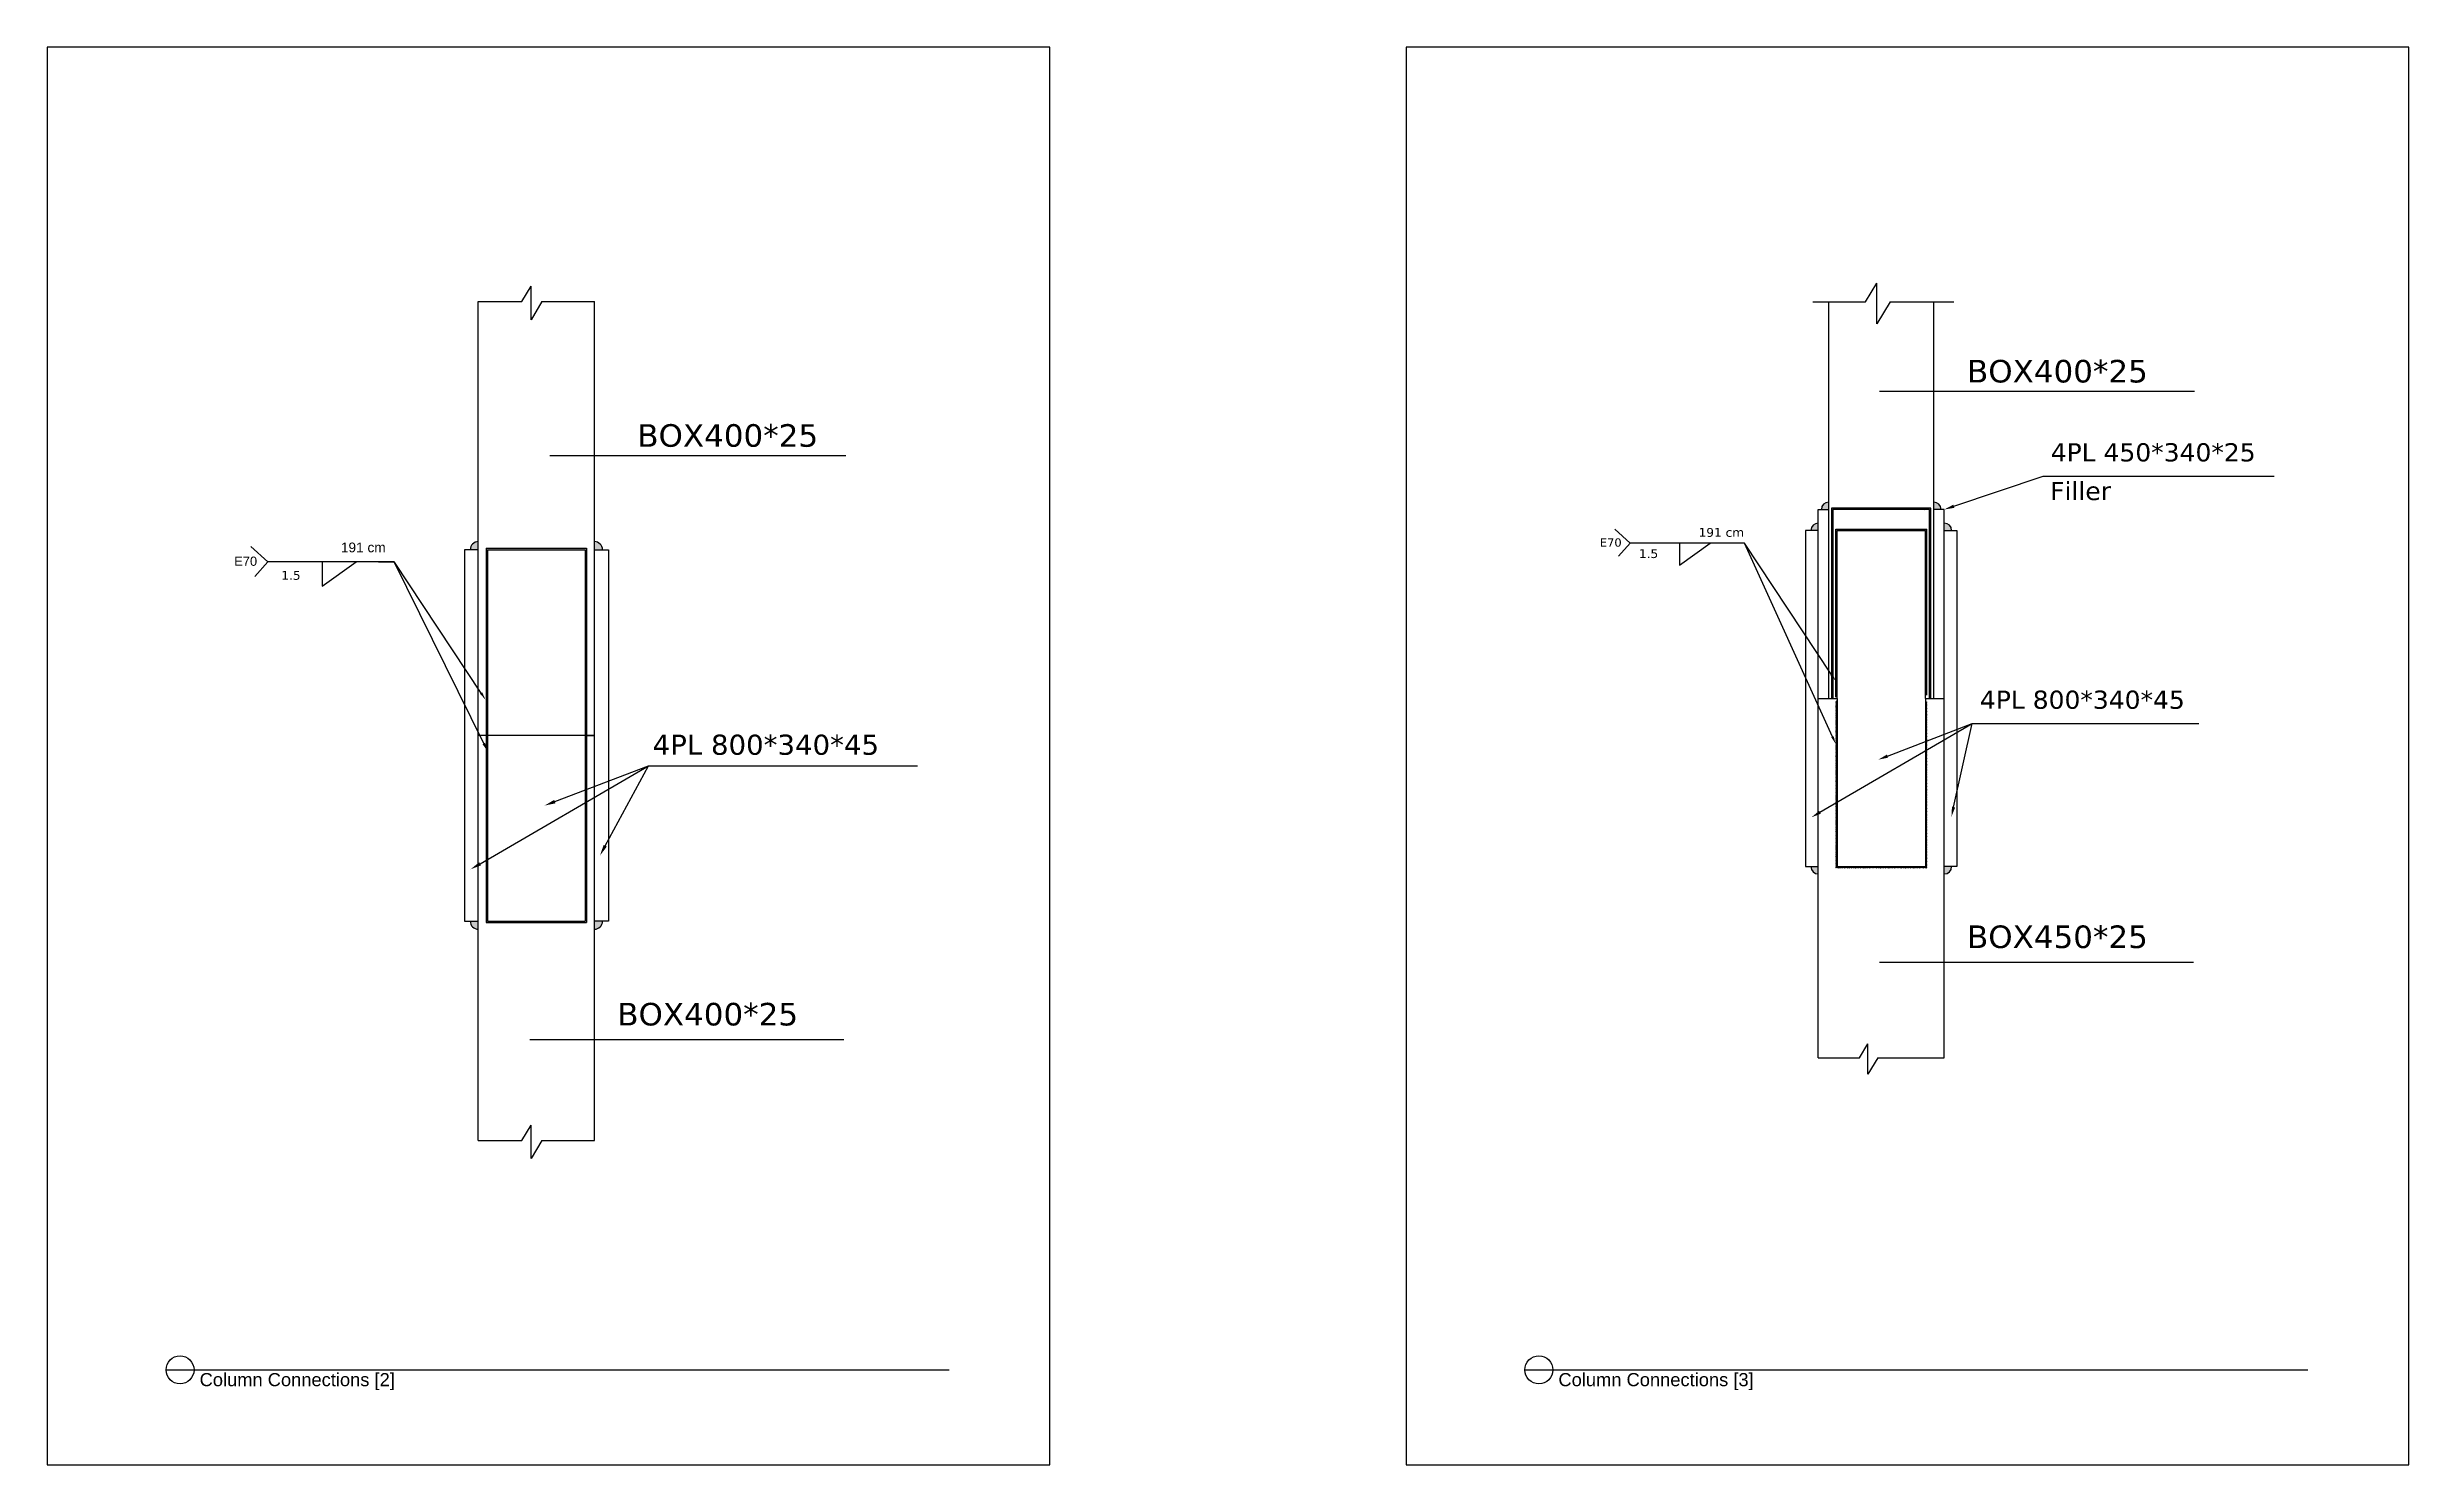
# Model space of a CAD drawing. Header units: metres. Extents: x 158 to 495, y 93 to 262.
# Drawn here: x 359.85 to 409.31, y 93.22 to 122.92 of the extents above; entities that cross this region are included whole.
import ezdxf
from ezdxf import colors
from ezdxf.entities.mleader import LeaderData, LeaderLine
from ezdxf.enums import TextEntityAlignment as Align
from ezdxf.math import Vec2, Vec3

# ---------------------------------------------------------------- set-up
doc = ezdxf.new("R2010")
doc.units = ezdxf.units.M
doc.header["$MEASUREMENT"] = 0
doc.styles.add('my style', font='')
doc.styles.get("Standard").update_dxf_attribs({"font": 'arial.ttf'})
doc.styles.get('my style').set_extended_font_data('B Titr', bold=True)
pattern_1 = [(45, (201.929347, 84.327329), (-0.0081848469, 0.0081848469), []), (135, (201.929347, 84.327329), (-0.0245545407, 0.0081848469), [0.0289378037, -0.0173626822])]

msp = doc.modelspace()

# ---------------------------------------------------------------- texts
for s, p in [('Column Connections [2]', (363.04408, 95.13904)), ('Column Connections [3]', (391.50189, 95.13904))]:
    msp.add_text(s, height=0.27432).set_placement(p, align=Align.TOP_LEFT)
at = {"char_height": 0.4727159, "attachment_point": 1, "style": 'my style'}
for s, insert in [('{\\fVerdana|b0|i0|c0|p34;BOX400*25}', (400.05921, 116.3669)), ('{\\fVerdana|b0|i0|c0|p34;BOX400*25}', (372.21078, 115.0202)), ('{\\fVerdana|b0|i0|c0|p34;BOX450*25}', (400.05921, 104.51759)), ('{\\fVerdana|b0|i0|c0|p34;BOX400*25}', (371.791, 102.89565))]:
    msp.add_mtext_dynamic_manual_height_columns(s, width=3.0415807, gutter_width=2.36358, heights=[0], dxfattribs=dict(at, insert=insert))
at = {"linetype": 'Continuous', "attachment_point": 1}
for s, width, gutter_width, heights, insert, char_height in [('{\\fVerdana|b0|i0|c0|p34;4PL 450*340*25}', 4.7095171, 9.94542, [0], (401.81301, 114.62153), 0.3812372), ('{\\fVerdana|b0|i0|c0|p34;Filler}', 4.7095171, 9.94542, [0], (401.80017, 113.81106), 0.3812372), ('{\\fVerdana|b0|i0|c0|p34;4PL 800*340*45}', 4.7095171, 9.94542, [0], (400.32941, 109.43829), 0.3812372), ('{\\fVerdana|b0|i0|c0|p34;4PL 800*340*45}', 5.5958587, 10.99058, [0.98774], (372.53208, 108.51513), 0.4213011)]:
    msp.add_mtext_dynamic_manual_height_columns(s, width=width, gutter_width=gutter_width, heights=heights, dxfattribs=dict(at, insert=insert, char_height=char_height))
at = {"attachment_point": 1}
for s, width, gutter_width, heights, insert, char_height in [('{\\fVerdana|b0|i0|c0|p34;191 cm}', 1.1976356, 0.69514, [0.40888], (394.43716, 112.8453), 0.1852019), ('191 cm', 1.2551262, 0.76819, [0], (366.00316, 112.54034), 0.204665), ('{\\fVerdana|b0|i0|c0|p34;E70}', 0.0587705, 0.69514, [0], (392.37001, 112.62837), 0.1745224), ('{\\fVerdana|b0|i0|c0|p34;1.5}', 0.771024, 0.69514, [0], (393.1878, 112.40125), 0.1852019), ('E70', 0.1928628, 0.76819, [0], (363.76949, 112.24554), 0.192863), ('{\\fVerdana|b0|i0|c0|p34;1.5}', 0.771024, 0.69514, [0], (364.75508, 111.94499), 0.1852019)]:
    msp.add_mtext_dynamic_manual_height_columns(s, width=width, gutter_width=gutter_width, heights=heights, dxfattribs=dict(at, insert=insert, char_height=char_height))

# ---------------------------------------------------------------- hatches: boundary and pattern name
at = {"ltscale": 0.6}
h = msp.add_hatch(color=256, dxfattribs=at)
h.dxf.hatch_style = 1
h.paths.add_polyline_path([(396.94238, 112.94558, 0.41421356), (396.78955, 112.79275), (396.94238, 112.79275)])
h.paths.add_polyline_path([(397.16246, 113.38573, 0.41421356), (397.00963, 113.2329), (397.16246, 113.2329)])
h.paths.add_polyline_path([(399.46193, 113.34959), (399.36323, 113.31172), (399.36323, 113.2329), (399.51606, 113.2329, 0.22066985)])
h.paths.add_polyline_path([(399.36323, 113.38573), (399.36323, 113.31172), (399.46193, 113.34959, 0.17733454)])
h.paths.add_polyline_path([(399.58331, 112.94558), (399.58331, 112.79275), (399.73614, 112.79275, 0.41421356)])
h.paths.add_polyline_path([(396.94238, 105.75027), (396.78955, 105.75027, 0.41421356), (396.94238, 105.59744)])
h.paths.add_polyline_path([(399.73614, 105.75027), (399.58331, 105.75027), (399.58331, 105.59744, 0.41421356)])
h = msp.add_hatch()
h.set_pattern_fill('ANSI38', color=256, scale=0.092601)
h.set_pattern_definition(pattern_1)
h.paths.add_polyline_path([(399.30298, 113.26068), (399.18717, 113.26068), (399.18717, 113.2329), (399.2752, 113.2329), (399.2752, 109.27151), (399.30298, 109.27151)])
h.paths.add_polyline_path([(397.25049, 113.2329), (397.33852, 113.2329), (397.33852, 113.26068), (397.22271, 113.26068), (397.22271, 109.27151), (397.25049, 109.27151)])
h.paths.add_polyline_path([(397.33852, 112.79275), (399.18717, 112.79275), (399.18717, 109.33667), (399.21495, 109.33667), (399.21495, 112.82053), (397.31074, 112.82053), (397.31074, 109.29889), (397.33852, 109.29889)])
h = msp.add_hatch()
h.set_pattern_fill('ANSI38', color=256, scale=0.092601)
h.set_pattern_definition(pattern_1)
h.paths.add_polyline_path([(399.18717, 113.26068), (397.33852, 113.26068), (397.33852, 113.2329), (399.18717, 113.2329)])
h = msp.add_hatch(color=256)
h.dxf.hatch_style = 1
h.paths.add_polyline_path([(368.88143, 112.39013), (368.88143, 112.55902, 0.41421356), (368.71254, 112.39013)])
h.paths.add_polyline_path([(371.31348, 112.55902), (371.31348, 112.39013), (371.48237, 112.39013, 0.41421356)])
h.paths.add_polyline_path([(368.88143, 104.60756), (368.71254, 104.60756, 0.41421356), (368.88143, 104.43867)])
h.paths.add_polyline_path([(371.48237, 104.60756), (371.31348, 104.60756), (371.31348, 104.43867, 0.41421356)])
h = msp.add_hatch()
h.set_pattern_fill('ANSI38', color=256, scale=0.102332)
h.set_pattern_definition([(45, (144.023419, 83.890114), (-0.0090449848, 0.0090449848), []), (135, (144.023419, 83.890114), (-0.0271349545, 0.0090449848), [0.0319788505, -0.0191873103])])
h.paths.add_polyline_path([(371.11892, 112.42083), (369.07599, 112.42083), (369.07599, 112.39013), (371.11892, 112.39013)])
h.paths.add_polyline_path([(371.11892, 104.60756), (369.07599, 104.60756), (369.07599, 104.57686), (371.11892, 104.57686)])
h.paths.add_polyline_path([(369.07599, 108.41903), (369.04529, 108.41903), (369.04529, 104.57686), (369.07599, 104.57686)])
h.paths.add_polyline_path([(371.14962, 108.41903), (371.11892, 108.41903), (371.11892, 104.57686), (371.14962, 104.57686)])
h.paths.add_polyline_path([(371.11892, 108.58106), (371.14962, 108.58106), (371.14962, 112.42083), (371.11892, 112.42083)])
h.paths.add_polyline_path([(369.04529, 108.58106), (369.07599, 108.58106), (369.07599, 112.42083), (369.04529, 112.42083)])

# ---------------------------------------------------------------- linework, layer by layer
for p, q in [((359.85284, 122.91803), (359.85284, 93.21803)), ((380.85284, 122.91803), (359.85284, 122.91803)), ((380.85284, 93.21803), (380.85284, 122.91803)), ((388.31065, 122.91803), (388.31065, 93.21803)), ((409.31065, 122.91803), (388.31065, 122.91803)), ((409.31065, 93.21803), (409.31065, 122.91803)), ((368.88143, 100.01311), (368.88143, 117.58719)), ((371.31348, 100.01311), (371.31348, 117.58719)), ((397.16246, 109.27151), (397.16246, 117.58373)), ((399.36323, 109.27151), (399.36323, 117.58373)), ((398.22935, 115.70872), (404.82127, 115.70872)), ((370.38092, 114.36203), (376.57966, 114.36203)), ((402.07096, 113.93009), (406.48858, 113.93009)), ((399.30298, 113.26068), (397.22271, 113.26068)), ((397.22271, 113.26068), (397.22271, 109.27151)), ((399.30298, 109.27151), (399.30298, 113.26068)), ((392.68557, 112.82002), (393.00726, 112.52805)), ((393.00726, 112.52805), (392.68557, 112.82002)), ((396.94238, 112.79275), (396.67829, 112.79275)), ((396.67829, 112.79275), (396.67829, 105.75027)), ((396.94238, 109.27151), (396.94238, 113.2329)), ((396.94238, 113.2329), (397.16246, 113.2329)), ((399.2752, 113.2329), (397.25049, 113.2329)), ((397.25049, 113.2329), (397.25049, 109.27151)), ((397.31074, 112.82053), (399.21495, 112.82053)), ((397.31074, 109.3), (397.31074, 112.82053)), ((397.33852, 112.79275), (399.18717, 112.79275)), ((397.33852, 109.27151), (397.33852, 112.79275)), ((399.18717, 109.27151), (399.18717, 112.79275)), ((399.21495, 109.33999), (399.21495, 112.82053)), ((399.2752, 109.27151), (399.2752, 113.2329)), ((399.58331, 113.2329), (399.36323, 113.2329)), ((399.58331, 109.27151), (399.58331, 113.2329)), ((399.58331, 112.79275), (399.8474, 112.79275)), ((399.8474, 112.79275), (399.8474, 105.75027)), ((364.47371, 112.13468), (364.11822, 112.45733)), ((364.11822, 112.45733), (364.47371, 112.13468)), ((368.58958, 112.39013), (368.58958, 104.60756)), ((368.88143, 112.39013), (368.58958, 112.39013)), ((369.04529, 112.42083), (371.14962, 112.42083)), ((369.04529, 112.42083), (369.04529, 104.57686)), ((369.07599, 112.39013), (369.07599, 104.60756)), ((369.07599, 112.39013), (371.11892, 112.39013)), ((371.11892, 112.39013), (371.11892, 104.60756)), ((371.14962, 112.42083), (371.14962, 104.57686)), ((371.31348, 112.39013), (371.60533, 112.39013)), ((371.60533, 112.39013), (371.60533, 104.60756)), ((393.00726, 112.52805), (392.75734, 112.2527)), ((395.0659, 112.52805), (393.00726, 112.52805)), ((394.03658, 112.06623), (394.67753, 112.52805)), ((394.03658, 112.52805), (394.03658, 112.06623)), ((364.47371, 112.13468), (364.19753, 111.83039)), ((366.7487, 112.13468), (364.47371, 112.13468)), ((365.61121, 112.13468), (365.61121, 111.62433)), ((365.61121, 111.62433), (366.31952, 112.13468)), ((397.25049, 109.27151), (397.25049, 110.12221)), ((399.2752, 109.27151), (399.2752, 110.12221)), ((396.94238, 109.27151), (397.33852, 109.27151)), ((396.94238, 101.74478), (396.94238, 109.27151)), ((397.33852, 109.27151), (397.33852, 105.75027)), ((399.18717, 109.27151), (399.58331, 109.27151)), ((399.18717, 109.27151), (399.18717, 105.75027)), ((399.58331, 101.74478), (399.58331, 109.27151)), ((371.31348, 108.49885), (368.88143, 108.49885)), ((371.11892, 108.49885), (371.31348, 108.49885)), ((400.58737, 108.74684), (404.91333, 108.74684)), ((372.90684, 107.86455), (378.08209, 107.86455)), ((396.67829, 105.75027), (396.94238, 105.75027)), ((397.33852, 105.75027), (399.18717, 105.75027)), ((399.8474, 105.75027), (399.58331, 105.75027)), ((368.58958, 104.60756), (368.88143, 104.60756)), ((369.04529, 104.57686), (371.14962, 104.57686)), ((369.07599, 104.60756), (371.11892, 104.60756)), ((371.60533, 104.60756), (371.31348, 104.60756)), ((398.22935, 103.74762), (404.80554, 103.74762)), ((369.96115, 102.12568), (376.53734, 102.12568)), ((359.85284, 93.21803), (380.85284, 93.21803)), ((388.31065, 93.21803), (409.31065, 93.21803))]:
    msp.add_line(p, q)
at = {"linetype": 'Continuous'}
for p, q in [((369.78966, 117.58719), (369.98525, 117.90954)), ((369.78966, 117.58719), (369.98525, 117.90954)), ((369.98525, 117.20927), (369.98525, 117.90954)), ((369.98525, 117.20927), (369.98525, 117.90954)), ((397.93358, 117.58373), (398.17123, 117.97542)), ((397.93358, 117.58373), (398.17123, 117.97542)), ((398.17123, 117.12451), (398.17123, 117.97542)), ((398.17123, 117.12451), (398.17123, 117.97542)), ((368.88143, 117.58719), (369.78966, 117.58719)), ((368.88143, 117.58719), (369.78966, 117.58719)), ((370.21455, 117.58719), (369.98525, 117.20927)), ((370.21455, 117.58719), (369.98525, 117.20927)), ((370.21455, 117.58719), (371.31348, 117.58719)), ((370.21455, 117.58719), (371.31348, 117.58719)), ((396.82997, 117.58373), (397.93358, 117.58373)), ((396.82997, 117.58373), (397.93358, 117.58373)), ((398.44987, 117.58373), (398.17123, 117.12451)), ((398.44987, 117.58373), (398.17123, 117.12451)), ((398.44987, 117.58373), (399.78519, 117.58373)), ((398.44987, 117.58373), (399.78519, 117.58373)), ((397.33762, 109.23252), (397.30984, 109.20474)), ((397.30984, 109.21722), (397.32017, 109.20689)), ((397.33762, 109.21615), (397.30984, 109.18837)), ((397.30984, 109.20085), (397.32835, 109.18233)), ((397.33762, 109.19978), (397.30984, 109.172)), ((397.33762, 109.18341), (397.30984, 109.15563)), ((397.30984, 109.16811), (397.31198, 109.16596)), ((397.33762, 109.16704), (397.30984, 109.13926)), ((397.30984, 109.15174), (397.32017, 109.14141)), ((397.33762, 109.15067), (397.30984, 109.12289)), ((397.30984, 109.13537), (397.32835, 109.11685)), ((397.33762, 109.1343), (397.30984, 109.10652)), ((397.33762, 109.11793), (397.30984, 109.09015)), ((397.30984, 109.10263), (397.31198, 109.10048)), ((397.33762, 109.10156), (397.30984, 109.07378)), ((397.30984, 109.08626), (397.32017, 109.07593)), ((397.33762, 109.08519), (397.30984, 109.05741)), ((397.30984, 109.06989), (397.32835, 109.05138)), ((397.33762, 109.06882), (397.30984, 109.04104)), ((397.33762, 109.05245), (397.30984, 109.02467)), ((397.30984, 109.03715), (397.31198, 109.03501)), ((397.33762, 109.03608), (397.30984, 109.0083)), ((397.30984, 109.02078), (397.32017, 109.01045)), ((397.33762, 109.01972), (397.30984, 108.99193)), ((397.30984, 109.00441), (397.32835, 108.9859)), ((397.33762, 109.00335), (397.30984, 108.97557)), ((397.33762, 108.98698), (397.30984, 108.9592)), ((397.30984, 108.97167), (397.31198, 108.96953)), ((397.33762, 108.97061), (397.30984, 108.94283)), ((397.30984, 108.9553), (397.32017, 108.94497)), ((397.33762, 108.95424), (397.30984, 108.92646)), ((397.30984, 108.93893), (397.32835, 108.92042)), ((397.33762, 108.93787), (397.30984, 108.91009)), ((397.33762, 108.9215), (397.30984, 108.89372)), ((397.30984, 108.90619), (397.31198, 108.90405)), ((397.33762, 108.90513), (397.30984, 108.87735)), ((397.30984, 108.88983), (397.32017, 108.87949)), ((397.33762, 108.88876), (397.30984, 108.86098)), ((397.30984, 108.87346), (397.32835, 108.85494)), ((397.33762, 108.87239), (397.30984, 108.84461)), ((397.33762, 108.85602), (397.30984, 108.82824)), ((397.30984, 108.84072), (397.31198, 108.83857)), ((397.33762, 108.83965), (397.30984, 108.81187)), ((397.30984, 108.82435), (397.32017, 108.81401)), ((397.33762, 108.82328), (397.30984, 108.7955)), ((397.30984, 108.80798), (397.32835, 108.78946)), ((397.31608, 109.17824), (397.33654, 109.15778)), ((397.31608, 109.11276), (397.33654, 109.0923)), ((397.31608, 109.04728), (397.33654, 109.02682)), ((397.31608, 108.9818), (397.33654, 108.96134)), ((397.31608, 108.91633), (397.33654, 108.89586)), ((397.31608, 108.85085), (397.33654, 108.83038)), ((397.32426, 109.21916), (397.33762, 109.20581)), ((397.32426, 109.15369), (397.33762, 109.14033)), ((397.32426, 109.08821), (397.33762, 109.07485)), ((397.32426, 109.02273), (397.33762, 109.00937)), ((397.32426, 108.95725), (397.33762, 108.94389)), ((397.32426, 108.89177), (397.33762, 108.87841)), ((397.32426, 108.82629), (397.33762, 108.81294)), ((397.33244, 109.19461), (397.33762, 109.18944)), ((397.33244, 109.12913), (397.33762, 109.12396)), ((397.33244, 109.06365), (397.33762, 109.05848)), ((397.33244, 108.99817), (397.33762, 108.993)), ((397.33244, 108.9327), (397.33762, 108.92752)), ((397.33244, 108.86722), (397.33762, 108.86204)), ((397.3374, 109.27151), (397.33762, 109.27129)), ((399.19364, 109.27151), (399.18627, 109.26414)), ((399.18627, 109.23967), (399.18631, 109.23963)), ((399.18627, 109.20693), (399.20268, 109.19052)), ((399.21405, 109.1937), (399.18627, 109.16592)), ((399.21405, 109.17733), (399.18627, 109.14955)), ((399.18627, 109.17419), (399.18631, 109.17415)), ((399.21405, 109.16096), (399.18627, 109.13318)), ((399.18627, 109.15782), (399.1945, 109.14959)), ((399.21405, 109.14459), (399.18627, 109.11681)), ((399.18627, 109.14145), (399.20268, 109.12504)), ((399.21405, 109.12822), (399.18627, 109.10044)), ((399.21405, 109.11185), (399.18627, 109.08407)), ((399.18627, 109.10871), (399.18631, 109.10867)), ((399.21405, 109.09548), (399.18627, 109.0677)), ((399.18627, 109.09234), (399.1945, 109.08411)), ((399.21405, 109.07911), (399.18627, 109.05133)), ((399.18627, 109.07597), (399.20268, 109.05956)), ((399.21405, 109.06274), (399.18627, 109.03496)), ((399.21405, 109.04637), (399.18627, 109.01859)), ((399.18627, 109.04324), (399.18631, 109.04319)), ((399.21405, 109.03), (399.18627, 109.00222)), ((399.18627, 109.02687), (399.1945, 109.01864)), ((399.21405, 109.01363), (399.18627, 108.98585)), ((399.18627, 109.0105), (399.20268, 108.99408)), ((399.21405, 108.99726), (399.18627, 108.96948)), ((399.21405, 108.98089), (399.18627, 108.95311)), ((399.18627, 108.97776), (399.18631, 108.97771)), ((399.21405, 108.96452), (399.18627, 108.93674)), ((399.18627, 108.96139), (399.1945, 108.95316)), ((399.21405, 108.94815), (399.18627, 108.92037)), ((399.18627, 108.94502), (399.20268, 108.9286)), ((399.21405, 108.93178), (399.18627, 108.904)), ((399.21405, 108.91541), (399.18627, 108.88763)), ((399.18627, 108.91228), (399.18631, 108.91223)), ((399.21405, 108.89904), (399.18627, 108.87126)), ((399.18627, 108.89591), (399.1945, 108.88768)), ((399.21405, 108.88267), (399.18627, 108.85489)), ((399.18627, 108.87954), (399.20268, 108.86312)), ((399.21405, 108.86631), (399.18627, 108.83852)), ((399.21405, 108.84994), (399.18627, 108.82216)), ((399.18627, 108.8468), (399.18631, 108.84675)), ((399.21405, 108.83357), (399.18627, 108.80579)), ((399.18627, 108.83043), (399.1945, 108.8222)), ((399.21405, 108.8172), (399.18627, 108.78942)), ((399.18627, 108.81406), (399.20268, 108.79765)), ((399.1904, 109.18643), (399.21087, 109.16596)), ((399.1904, 109.12095), (399.21087, 109.10048)), ((399.1904, 109.05547), (399.21087, 109.03501)), ((399.1904, 108.98999), (399.21087, 108.96953)), ((399.1904, 108.92451), (399.21087, 108.90405)), ((399.1904, 108.85903), (399.21087, 108.83857)), ((399.19859, 109.16187), (399.21405, 109.14641)), ((399.19859, 109.09639), (399.21405, 109.08093)), ((399.19859, 109.03091), (399.21405, 109.01545)), ((399.19859, 108.96543), (399.21405, 108.94998)), ((399.19859, 108.89996), (399.21405, 108.8845)), ((399.19859, 108.83448), (399.21405, 108.81902)), ((399.20677, 109.2028), (399.21405, 109.19552)), ((399.20677, 109.13732), (399.21405, 109.13004)), ((399.20677, 109.07184), (399.21405, 109.06456)), ((399.20677, 109.00636), (399.21405, 108.99909)), ((399.20677, 108.94088), (399.21405, 108.93361)), ((399.20677, 108.8754), (399.21405, 108.86813)), ((399.20677, 108.80992), (399.21405, 108.80265)), ((397.33762, 108.80691), (397.30984, 108.77913)), ((397.33762, 108.79054), (397.30984, 108.76276)), ((397.30984, 108.77524), (397.31198, 108.77309)), ((397.33762, 108.77417), (397.30984, 108.74639)), ((397.30984, 108.75887), (397.32017, 108.74854)), ((397.33762, 108.7578), (397.30984, 108.73002)), ((397.30984, 108.7425), (397.32835, 108.72398)), ((397.33762, 108.74143), (397.30984, 108.71365)), ((397.33762, 108.72506), (397.30984, 108.69728)), ((397.30984, 108.70976), (397.31198, 108.70761)), ((397.33762, 108.70869), (397.30984, 108.68091)), ((397.30984, 108.69339), (397.32017, 108.68306)), ((397.33762, 108.69232), (397.30984, 108.66454)), ((397.30984, 108.67702), (397.32835, 108.6585)), ((397.33762, 108.67595), (397.30984, 108.64817)), ((397.33762, 108.65958), (397.30984, 108.6318)), ((397.30984, 108.64428), (397.31198, 108.64213)), ((397.33762, 108.64321), (397.30984, 108.61543)), ((397.30984, 108.62791), (397.32017, 108.61758)), ((397.33762, 108.62684), (397.30984, 108.59906)), ((397.30984, 108.61154), (397.32835, 108.59302)), ((397.33762, 108.61047), (397.30984, 108.58269)), ((397.33762, 108.5941), (397.30984, 108.56632)), ((397.30984, 108.5788), (397.31198, 108.57665)), ((397.33762, 108.57773), (397.30984, 108.54995)), ((397.30984, 108.56243), (397.32017, 108.5521)), ((397.33762, 108.56136), (397.30984, 108.53358)), ((397.30984, 108.54606), (397.32835, 108.52755)), ((397.33762, 108.54499), (397.30984, 108.51721)), ((397.33762, 108.52862), (397.30984, 108.50084)), ((397.30984, 108.51332), (397.31198, 108.51118)), ((397.33762, 108.51225), (397.30984, 108.48447)), ((397.30984, 108.49695), (397.32017, 108.48662)), ((397.33762, 108.49589), (397.30984, 108.4681)), ((397.30984, 108.48058), (397.32835, 108.46207)), ((397.33762, 108.47952), (397.30984, 108.45174)), ((397.33762, 108.46315), (397.30984, 108.43537)), ((397.30984, 108.44784), (397.31198, 108.4457)), ((397.33762, 108.44678), (397.30984, 108.419)), ((397.30984, 108.43147), (397.32017, 108.42114)), ((397.33762, 108.43041), (397.30984, 108.40263)), ((397.30984, 108.4151), (397.32835, 108.39659)), ((397.33762, 108.41404), (397.30984, 108.38626)), ((397.33762, 108.39767), (397.30984, 108.36989)), ((397.30984, 108.38236), (397.31198, 108.38022)), ((397.33762, 108.3813), (397.30984, 108.35352)), ((397.30984, 108.366), (397.32017, 108.35566)), ((397.33762, 108.36493), (397.30984, 108.33715)), ((397.30984, 108.34963), (397.32835, 108.33111)), ((397.33762, 108.34856), (397.30984, 108.32078)), ((397.33762, 108.33219), (397.30984, 108.30441)), ((397.30984, 108.31689), (397.31198, 108.31474)), ((397.33762, 108.31582), (397.30984, 108.28804)), ((397.31608, 108.78537), (397.33654, 108.76491)), ((397.31608, 108.71989), (397.33654, 108.69943)), ((397.31608, 108.65441), (397.33654, 108.63395)), ((397.31608, 108.58893), (397.33654, 108.56847)), ((397.31608, 108.52345), (397.33654, 108.50299)), ((397.31608, 108.45797), (397.33654, 108.43751)), ((397.31608, 108.3925), (397.33654, 108.37203)), ((397.31608, 108.32702), (397.33654, 108.30655)), ((397.32426, 108.76081), (397.33762, 108.74746)), ((397.32426, 108.69533), (397.33762, 108.68198)), ((397.32426, 108.62986), (397.33762, 108.6165)), ((397.32426, 108.56438), (397.33762, 108.55102)), ((397.32426, 108.4989), (397.33762, 108.48554)), ((397.32426, 108.43342), (397.33762, 108.42006)), ((397.32426, 108.36794), (397.33762, 108.35458)), ((397.33244, 108.80174), (397.33762, 108.79657)), ((397.33244, 108.73626), (397.33762, 108.73109)), ((397.33244, 108.67078), (397.33762, 108.66561)), ((397.33244, 108.6053), (397.33762, 108.60013)), ((397.33244, 108.53982), (397.33762, 108.53465)), ((397.33244, 108.47434), (397.33762, 108.46917)), ((397.33244, 108.40887), (397.33762, 108.40369)), ((397.33244, 108.34339), (397.33762, 108.33821)), ((399.21405, 108.80083), (399.18627, 108.77305)), ((399.21405, 108.78446), (399.18627, 108.75668)), ((399.18627, 108.78132), (399.18631, 108.78128)), ((399.21405, 108.76809), (399.18627, 108.74031)), ((399.18627, 108.76495), (399.1945, 108.75672)), ((399.21405, 108.75172), (399.18627, 108.72394)), ((399.18627, 108.74858), (399.20268, 108.73217)), ((399.21405, 108.73535), (399.18627, 108.70757)), ((399.21405, 108.71898), (399.18627, 108.6912)), ((399.18627, 108.71584), (399.18631, 108.7158)), ((399.21405, 108.70261), (399.18627, 108.67483)), ((399.18627, 108.69947), (399.1945, 108.69124)), ((399.21405, 108.68624), (399.18627, 108.65846)), ((399.18627, 108.6831), (399.20268, 108.66669)), ((399.21405, 108.66987), (399.18627, 108.64209)), ((399.21405, 108.6535), (399.18627, 108.62572)), ((399.18627, 108.65036), (399.18631, 108.65032)), ((399.21405, 108.63713), (399.18627, 108.60935)), ((399.18627, 108.63399), (399.1945, 108.62576)), ((399.21405, 108.62076), (399.18627, 108.59298)), ((399.18627, 108.61762), (399.20268, 108.60121)), ((399.21405, 108.60439), (399.18627, 108.57661)), ((399.21405, 108.58802), (399.18627, 108.56024)), ((399.18627, 108.58488), (399.18631, 108.58484)), ((399.21405, 108.57165), (399.18627, 108.54387)), ((399.18627, 108.56851), (399.1945, 108.56028)), ((399.21405, 108.55528), (399.18627, 108.5275)), ((399.18627, 108.55214), (399.20268, 108.53573)), ((399.21405, 108.53891), (399.18627, 108.51113)), ((399.21405, 108.52254), (399.18627, 108.49476)), ((399.18627, 108.51941), (399.18631, 108.51936)), ((399.21405, 108.50617), (399.18627, 108.47839)), ((399.18627, 108.50304), (399.1945, 108.49481)), ((399.21405, 108.4898), (399.18627, 108.46202)), ((399.18627, 108.48667), (399.20268, 108.47025)), ((399.21405, 108.47343), (399.18627, 108.44565)), ((399.21405, 108.45706), (399.18627, 108.42928)), ((399.18627, 108.45393), (399.18631, 108.45388)), ((399.21405, 108.44069), (399.18627, 108.41291)), ((399.18627, 108.43756), (399.1945, 108.42933)), ((399.21405, 108.42432), (399.18627, 108.39654)), ((399.18627, 108.42119), (399.20268, 108.40477)), ((399.21405, 108.40795), (399.18627, 108.38017)), ((399.21405, 108.39158), (399.18627, 108.3638)), ((399.18627, 108.38845), (399.18631, 108.3884)), ((399.21405, 108.37521), (399.18627, 108.34743)), ((399.18627, 108.37208), (399.1945, 108.36385)), ((399.21405, 108.35884), (399.18627, 108.33106)), ((399.18627, 108.35571), (399.20268, 108.33929)), ((399.21405, 108.34247), (399.18627, 108.31469)), ((399.21405, 108.32611), (399.18627, 108.29832)), ((399.18627, 108.32297), (399.18631, 108.32292)), ((399.1904, 108.79355), (399.21087, 108.77309)), ((399.1904, 108.72807), (399.21087, 108.70761)), ((399.1904, 108.6626), (399.21087, 108.64213)), ((399.1904, 108.59712), (399.21087, 108.57665)), ((399.1904, 108.53164), (399.21087, 108.51118)), ((399.1904, 108.46616), (399.21087, 108.4457)), ((399.1904, 108.40068), (399.21087, 108.38022)), ((399.1904, 108.3352), (399.21087, 108.31474)), ((399.19859, 108.769), (399.21405, 108.75354)), ((399.19859, 108.70352), (399.21405, 108.68806)), ((399.19859, 108.63804), (399.21405, 108.62258)), ((399.19859, 108.57256), (399.21405, 108.5571)), ((399.19859, 108.50708), (399.21405, 108.49162)), ((399.19859, 108.4416), (399.21405, 108.42615)), ((399.19859, 108.37613), (399.21405, 108.36067)), ((399.20677, 108.74444), (399.21405, 108.73717)), ((399.20677, 108.67896), (399.21405, 108.67169)), ((399.20677, 108.61349), (399.21405, 108.60621)), ((399.20677, 108.54801), (399.21405, 108.54073)), ((399.20677, 108.48253), (399.21405, 108.47526)), ((399.20677, 108.41705), (399.21405, 108.40978)), ((399.20677, 108.35157), (399.21405, 108.3443)), ((397.30984, 108.30052), (397.32017, 108.29018)), ((397.33762, 108.29945), (397.30984, 108.27167)), ((397.30984, 108.28415), (397.32835, 108.26563)), ((397.33762, 108.28308), (397.30984, 108.2553)), ((397.33762, 108.26671), (397.30984, 108.23893)), ((397.30984, 108.25141), (397.31198, 108.24926)), ((397.33762, 108.25034), (397.30984, 108.22256)), ((397.30984, 108.23504), (397.32017, 108.22471)), ((397.33762, 108.23397), (397.30984, 108.20619)), ((397.30984, 108.21867), (397.32835, 108.20015)), ((397.33762, 108.2176), (397.30984, 108.18982)), ((397.33762, 108.20123), (397.30984, 108.17345)), ((397.30984, 108.18593), (397.31198, 108.18378)), ((397.33762, 108.18486), (397.30984, 108.15708)), ((397.30984, 108.16956), (397.32017, 108.15923)), ((397.33762, 108.16849), (397.30984, 108.14071)), ((397.30984, 108.15319), (397.32835, 108.13467)), ((397.33762, 108.15212), (397.30984, 108.12434)), ((397.33762, 108.13575), (397.30984, 108.10797)), ((397.30984, 108.12045), (397.31198, 108.1183)), ((397.33762, 108.11938), (397.30984, 108.0916)), ((397.30984, 108.10408), (397.32017, 108.09375)), ((397.33762, 108.10301), (397.30984, 108.07523)), ((397.30984, 108.08771), (397.32835, 108.06919)), ((397.33762, 108.08664), (397.30984, 108.05886)), ((397.33762, 108.07027), (397.30984, 108.04249)), ((397.30984, 108.05497), (397.31198, 108.05282)), ((397.33762, 108.0539), (397.30984, 108.02612)), ((397.30984, 108.0386), (397.32017, 108.02827)), ((397.33762, 108.03753), (397.30984, 108.00975)), ((397.30984, 108.02223), (397.32835, 108.00372)), ((397.33762, 108.02116), (397.30984, 107.99338)), ((397.33762, 108.00479), (397.30984, 107.97701)), ((397.30984, 107.98949), (397.31198, 107.98735)), ((397.33762, 107.98842), (397.30984, 107.96064)), ((397.30984, 107.97312), (397.32017, 107.96279)), ((397.33762, 107.97205), (397.30984, 107.94427)), ((397.30984, 107.95675), (397.32835, 107.93824)), ((397.33762, 107.95569), (397.30984, 107.9279)), ((397.33762, 107.93932), (397.30984, 107.91154)), ((397.30984, 107.92401), (397.31198, 107.92187)), ((397.33762, 107.92295), (397.30984, 107.89517)), ((397.30984, 107.90764), (397.32017, 107.89731)), ((397.33762, 107.90658), (397.30984, 107.8788)), ((397.30984, 107.89127), (397.32835, 107.87276)), ((397.33762, 107.89021), (397.30984, 107.86243)), ((397.33762, 107.87384), (397.30984, 107.84606)), ((397.30984, 107.85853), (397.31198, 107.85639)), ((397.33762, 107.85747), (397.30984, 107.82969)), ((397.30984, 107.84216), (397.32017, 107.83183)), ((397.33762, 107.8411), (397.30984, 107.81332)), ((397.30984, 107.8258), (397.32835, 107.80728)), ((397.33762, 107.82473), (397.30984, 107.79695)), ((397.31608, 108.26154), (397.33654, 108.24108)), ((397.31608, 108.19606), (397.33654, 108.1756)), ((397.31608, 108.13058), (397.33654, 108.11012)), ((397.31608, 108.0651), (397.33654, 108.04464)), ((397.31608, 107.99962), (397.33654, 107.97916)), ((397.31608, 107.93414), (397.33654, 107.91368)), ((397.31608, 107.86867), (397.33654, 107.8482)), ((397.32426, 108.30246), (397.33762, 108.28911)), ((397.32426, 108.23698), (397.33762, 108.22363)), ((397.32426, 108.1715), (397.33762, 108.15815)), ((397.32426, 108.10603), (397.33762, 108.09267)), ((397.32426, 108.04055), (397.33762, 108.02719)), ((397.32426, 107.97507), (397.33762, 107.96171)), ((397.32426, 107.90959), (397.33762, 107.89623)), ((397.32426, 107.84411), (397.33762, 107.83075)), ((397.33244, 108.27791), (397.33762, 108.27274)), ((397.33244, 108.21243), (397.33762, 108.20726)), ((397.33244, 108.14695), (397.33762, 108.14178)), ((397.33244, 108.08147), (397.33762, 108.0763)), ((397.33244, 108.01599), (397.33762, 108.01082)), ((397.33244, 107.95051), (397.33762, 107.94534)), ((397.33244, 107.88503), (397.33762, 107.87986)), ((397.33244, 107.81956), (397.33762, 107.81438)), ((399.21405, 108.30974), (399.18627, 108.28196)), ((399.18627, 108.3066), (399.1945, 108.29837)), ((399.21405, 108.29337), (399.18627, 108.26559)), ((399.18627, 108.29023), (399.20268, 108.27382)), ((399.21405, 108.277), (399.18627, 108.24922)), ((399.21405, 108.26063), (399.18627, 108.23285)), ((399.18627, 108.25749), (399.18631, 108.25745)), ((399.21405, 108.24426), (399.18627, 108.21648)), ((399.18627, 108.24112), (399.1945, 108.23289)), ((399.21405, 108.22789), (399.18627, 108.20011)), ((399.18627, 108.22475), (399.20268, 108.20834)), ((399.21405, 108.21152), (399.18627, 108.18374)), ((399.21405, 108.19515), (399.18627, 108.16737)), ((399.18627, 108.19201), (399.18631, 108.19197)), ((399.21405, 108.17878), (399.18627, 108.151)), ((399.18627, 108.17564), (399.1945, 108.16741)), ((399.21405, 108.16241), (399.18627, 108.13463)), ((399.18627, 108.15927), (399.20268, 108.14286)), ((399.21405, 108.14604), (399.18627, 108.11826)), ((399.21405, 108.12967), (399.18627, 108.10189)), ((399.18627, 108.12653), (399.18631, 108.12649)), ((399.21405, 108.1133), (399.18627, 108.08552)), ((399.18627, 108.11016), (399.1945, 108.10193)), ((399.21405, 108.09693), (399.18627, 108.06915)), ((399.18627, 108.09379), (399.20268, 108.07738)), ((399.21405, 108.08056), (399.18627, 108.05278)), ((399.21405, 108.06419), (399.18627, 108.03641)), ((399.18627, 108.06105), (399.18631, 108.06101)), ((399.21405, 108.04782), (399.18627, 108.02004)), ((399.18627, 108.04468), (399.1945, 108.03645)), ((399.21405, 108.03145), (399.18627, 108.00367)), ((399.18627, 108.02831), (399.20268, 108.0119)), ((399.21405, 108.01508), (399.18627, 107.9873)), ((399.21405, 107.99871), (399.18627, 107.97093)), ((399.18627, 107.99557), (399.18631, 107.99553)), ((399.21405, 107.98234), (399.18627, 107.95456)), ((399.18627, 107.97921), (399.1945, 107.97098)), ((399.21405, 107.96597), (399.18627, 107.93819)), ((399.18627, 107.96284), (399.20268, 107.94642)), ((399.21405, 107.9496), (399.18627, 107.92182)), ((399.21405, 107.93323), (399.18627, 107.90545)), ((399.18627, 107.9301), (399.18631, 107.93005)), ((399.21405, 107.91686), (399.18627, 107.88908)), ((399.18627, 107.91373), (399.1945, 107.9055)), ((399.21405, 107.90049), (399.18627, 107.87271)), ((399.18627, 107.89736), (399.20268, 107.88094)), ((399.21405, 107.88412), (399.18627, 107.85634)), ((399.21405, 107.86775), (399.18627, 107.83997)), ((399.18627, 107.86462), (399.18631, 107.86457)), ((399.21405, 107.85138), (399.18627, 107.8236)), ((399.18627, 107.84825), (399.1945, 107.84002)), ((399.21405, 107.83501), (399.18627, 107.80723)), ((399.18627, 107.83188), (399.20268, 107.81546)), ((399.21405, 107.81864), (399.18627, 107.79086)), ((399.1904, 108.26972), (399.21087, 108.24926)), ((399.1904, 108.20424), (399.21087, 108.18378)), ((399.1904, 108.13877), (399.21087, 108.1183)), ((399.1904, 108.07329), (399.21087, 108.05282)), ((399.1904, 108.00781), (399.21087, 107.98735)), ((399.1904, 107.94233), (399.21087, 107.92187)), ((399.1904, 107.87685), (399.21087, 107.85639)), ((399.19859, 108.31065), (399.21405, 108.29519)), ((399.19859, 108.24517), (399.21405, 108.22971)), ((399.19859, 108.17969), (399.21405, 108.16423)), ((399.19859, 108.11421), (399.21405, 108.09875)), ((399.19859, 108.04873), (399.21405, 108.03327)), ((399.19859, 107.98325), (399.21405, 107.96779)), ((399.19859, 107.91777), (399.21405, 107.90232)), ((399.19859, 107.8523), (399.21405, 107.83684)), ((399.20677, 108.28609), (399.21405, 108.27882)), ((399.20677, 108.22061), (399.21405, 108.21334)), ((399.20677, 108.15513), (399.21405, 108.14786)), ((399.20677, 108.08966), (399.21405, 108.08238)), ((399.20677, 108.02418), (399.21405, 108.0169)), ((399.20677, 107.9587), (399.21405, 107.95142)), ((399.20677, 107.89322), (399.21405, 107.88595)), ((399.20677, 107.82774), (399.21405, 107.82047)), ((397.33762, 107.80836), (397.30984, 107.78058)), ((397.30984, 107.79306), (397.31198, 107.79091)), ((397.33762, 107.79199), (397.30984, 107.76421)), ((397.30984, 107.77669), (397.32017, 107.76635)), ((397.33762, 107.77562), (397.30984, 107.74784)), ((397.30984, 107.76032), (397.32835, 107.7418)), ((397.33762, 107.75925), (397.30984, 107.73147)), ((397.33762, 107.74288), (397.30984, 107.7151)), ((397.30984, 107.72758), (397.31198, 107.72543)), ((397.33762, 107.72651), (397.30984, 107.69873)), ((397.30984, 107.71121), (397.32017, 107.70088)), ((397.33762, 107.71014), (397.30984, 107.68236)), ((397.30984, 107.69484), (397.32835, 107.67632)), ((397.33762, 107.69377), (397.30984, 107.66599)), ((397.33762, 107.6774), (397.30984, 107.64962)), ((397.30984, 107.6621), (397.31198, 107.65995)), ((397.33762, 107.66103), (397.30984, 107.63325)), ((397.30984, 107.64573), (397.32017, 107.6354)), ((397.33762, 107.64466), (397.30984, 107.61688)), ((397.30984, 107.62936), (397.32835, 107.61084)), ((397.33762, 107.62829), (397.30984, 107.60051)), ((397.33762, 107.61192), (397.30984, 107.58414)), ((397.30984, 107.59662), (397.31198, 107.59447)), ((397.33762, 107.59555), (397.30984, 107.56777)), ((397.30984, 107.58025), (397.32017, 107.56992)), ((397.33762, 107.57918), (397.30984, 107.5514)), ((397.30984, 107.56388), (397.32835, 107.54536)), ((397.33762, 107.56281), (397.30984, 107.53503)), ((397.33762, 107.54644), (397.30984, 107.51866)), ((397.30984, 107.53114), (397.31198, 107.52899)), ((397.33762, 107.53007), (397.30984, 107.50229)), ((397.30984, 107.51477), (397.32017, 107.50444)), ((397.33762, 107.5137), (397.30984, 107.48592)), ((397.30984, 107.4984), (397.32835, 107.47988)), ((397.33762, 107.49733), (397.30984, 107.46955)), ((397.33762, 107.48096), (397.30984, 107.45318)), ((397.30984, 107.46566), (397.31198, 107.46352)), ((397.33762, 107.46459), (397.30984, 107.43681)), ((397.30984, 107.44929), (397.32017, 107.43896)), ((397.33762, 107.44822), (397.30984, 107.42044)), ((397.30984, 107.43292), (397.32835, 107.41441)), ((397.33762, 107.43185), (397.30984, 107.40407)), ((397.33762, 107.41549), (397.30984, 107.3877)), ((397.30984, 107.40018), (397.31198, 107.39804)), ((397.33762, 107.39912), (397.30984, 107.37134)), ((397.30984, 107.38381), (397.32017, 107.37348)), ((397.33762, 107.38275), (397.30984, 107.35497)), ((397.30984, 107.36744), (397.32835, 107.34893)), ((397.33762, 107.36638), (397.30984, 107.3386)), ((397.33762, 107.35001), (397.30984, 107.32223)), ((397.30984, 107.3347), (397.31198, 107.33256)), ((397.33762, 107.33364), (397.30984, 107.30586)), ((397.31608, 107.80319), (397.33654, 107.78272)), ((397.31608, 107.73771), (397.33654, 107.71725)), ((397.31608, 107.67223), (397.33654, 107.65177)), ((397.31608, 107.60675), (397.33654, 107.58629)), ((397.31608, 107.54127), (397.33654, 107.52081)), ((397.31608, 107.47579), (397.33654, 107.45533)), ((397.31608, 107.41031), (397.33654, 107.38985)), ((397.31608, 107.34483), (397.33654, 107.32437)), ((397.32426, 107.77863), (397.33762, 107.76528)), ((397.32426, 107.71315), (397.33762, 107.6998)), ((397.32426, 107.64767), (397.33762, 107.63432)), ((397.32426, 107.5822), (397.33762, 107.56884)), ((397.32426, 107.51672), (397.33762, 107.50336)), ((397.32426, 107.45124), (397.33762, 107.43788)), ((397.32426, 107.38576), (397.33762, 107.3724)), ((397.33244, 107.75408), (397.33762, 107.74891)), ((397.33244, 107.6886), (397.33762, 107.68343)), ((397.33244, 107.62312), (397.33762, 107.61795)), ((397.33244, 107.55764), (397.33762, 107.55247)), ((397.33244, 107.49216), (397.33762, 107.48699)), ((397.33244, 107.42668), (397.33762, 107.42151)), ((397.33244, 107.3612), (397.33762, 107.35603)), ((399.21405, 107.80228), (399.18627, 107.77449)), ((399.18627, 107.79914), (399.18631, 107.79909)), ((399.21405, 107.78591), (399.18627, 107.75813)), ((399.18627, 107.78277), (399.1945, 107.77454)), ((399.21405, 107.76954), (399.18627, 107.74176)), ((399.18627, 107.7664), (399.20268, 107.74998)), ((399.21405, 107.75317), (399.18627, 107.72539)), ((399.21405, 107.7368), (399.18627, 107.70902)), ((399.18627, 107.73366), (399.18631, 107.73362)), ((399.21405, 107.72043), (399.18627, 107.69265)), ((399.18627, 107.71729), (399.1945, 107.70906)), ((399.21405, 107.70406), (399.18627, 107.67628)), ((399.18627, 107.70092), (399.20268, 107.68451)), ((399.21405, 107.68769), (399.18627, 107.65991)), ((399.21405, 107.67132), (399.18627, 107.64354)), ((399.18627, 107.66818), (399.18631, 107.66814)), ((399.21405, 107.65495), (399.18627, 107.62717)), ((399.18627, 107.65181), (399.1945, 107.64358)), ((399.21405, 107.63858), (399.18627, 107.6108)), ((399.18627, 107.63544), (399.20268, 107.61903)), ((399.21405, 107.62221), (399.18627, 107.59443)), ((399.21405, 107.60584), (399.18627, 107.57806)), ((399.18627, 107.6027), (399.18631, 107.60266)), ((399.21405, 107.58947), (399.18627, 107.56169)), ((399.18627, 107.58633), (399.1945, 107.5781)), ((399.21405, 107.5731), (399.18627, 107.54532)), ((399.18627, 107.56996), (399.20268, 107.55355)), ((399.21405, 107.55673), (399.18627, 107.52895)), ((399.21405, 107.54036), (399.18627, 107.51258)), ((399.18627, 107.53722), (399.18631, 107.53718)), ((399.21405, 107.52399), (399.18627, 107.49621)), ((399.18627, 107.52085), (399.1945, 107.51262)), ((399.21405, 107.50762), (399.18627, 107.47984)), ((399.18627, 107.50448), (399.20268, 107.48807)), ((399.21405, 107.49125), (399.18627, 107.46347)), ((399.21405, 107.47488), (399.18627, 107.4471)), ((399.18627, 107.47174), (399.18631, 107.4717)), ((399.21405, 107.45851), (399.18627, 107.43073)), ((399.18627, 107.45537), (399.1945, 107.44715)), ((399.21405, 107.44214), (399.18627, 107.41436)), ((399.18627, 107.43901), (399.20268, 107.42259)), ((399.21405, 107.42577), (399.18627, 107.39799)), ((399.21405, 107.4094), (399.18627, 107.38162)), ((399.18627, 107.40627), (399.18631, 107.40622)), ((399.21405, 107.39303), (399.18627, 107.36525)), ((399.18627, 107.3899), (399.1945, 107.38167)), ((399.21405, 107.37666), (399.18627, 107.34888)), ((399.18627, 107.37353), (399.20268, 107.35711)), ((399.21405, 107.36029), (399.18627, 107.33251)), ((399.21405, 107.34392), (399.18627, 107.31614)), ((399.18627, 107.34079), (399.18631, 107.34074)), ((399.21405, 107.32755), (399.18627, 107.29977)), ((399.18627, 107.32442), (399.1945, 107.31619)), ((399.1904, 107.81137), (399.21087, 107.79091)), ((399.1904, 107.74589), (399.21087, 107.72543)), ((399.1904, 107.68041), (399.21087, 107.65995)), ((399.1904, 107.61493), (399.21087, 107.59447)), ((399.1904, 107.54946), (399.21087, 107.52899)), ((399.1904, 107.48398), (399.21087, 107.46352)), ((399.1904, 107.4185), (399.21087, 107.39804)), ((399.1904, 107.35302), (399.21087, 107.33256)), ((399.19859, 107.78682), (399.21405, 107.77136)), ((399.19859, 107.72134), (399.21405, 107.70588)), ((399.19859, 107.65586), (399.21405, 107.6404)), ((399.19859, 107.59038), (399.21405, 107.57492)), ((399.19859, 107.5249), (399.21405, 107.50944)), ((399.19859, 107.45942), (399.21405, 107.44396)), ((399.19859, 107.39394), (399.21405, 107.37849)), ((399.19859, 107.32847), (399.21405, 107.31301)), ((399.20677, 107.76226), (399.21405, 107.75499)), ((399.20677, 107.69678), (399.21405, 107.68951)), ((399.20677, 107.6313), (399.21405, 107.62403)), ((399.20677, 107.56583), (399.21405, 107.55855)), ((399.20677, 107.50035), (399.21405, 107.49307)), ((399.20677, 107.43487), (399.21405, 107.42759)), ((399.20677, 107.36939), (399.21405, 107.36212)), ((397.30984, 107.31833), (397.32017, 107.308)), ((397.33762, 107.31727), (397.30984, 107.28949)), ((397.30984, 107.30196), (397.32835, 107.28345)), ((397.33762, 107.3009), (397.30984, 107.27312)), ((397.33762, 107.28453), (397.30984, 107.25675)), ((397.30984, 107.26923), (397.31198, 107.26708)), ((397.33762, 107.26816), (397.30984, 107.24038)), ((397.30984, 107.25286), (397.32017, 107.24252)), ((397.33762, 107.25179), (397.30984, 107.22401)), ((397.30984, 107.23649), (397.32835, 107.21797)), ((397.33762, 107.23542), (397.30984, 107.20764)), ((397.33762, 107.21905), (397.30984, 107.19127)), ((397.30984, 107.20375), (397.31198, 107.2016)), ((397.33762, 107.20268), (397.30984, 107.1749)), ((397.30984, 107.18738), (397.32017, 107.17705)), ((397.33762, 107.18631), (397.30984, 107.15853)), ((397.30984, 107.17101), (397.32835, 107.15249)), ((397.33762, 107.16994), (397.30984, 107.14216)), ((397.33762, 107.15357), (397.30984, 107.12579)), ((397.30984, 107.13827), (397.31198, 107.13612)), ((397.33762, 107.1372), (397.30984, 107.10942)), ((397.30984, 107.1219), (397.32017, 107.11157)), ((397.33762, 107.12083), (397.30984, 107.09305)), ((397.30984, 107.10553), (397.32835, 107.08701)), ((397.33762, 107.10446), (397.30984, 107.07668)), ((397.33762, 107.08809), (397.30984, 107.06031)), ((397.30984, 107.07279), (397.31198, 107.07064)), ((397.33762, 107.07172), (397.30984, 107.04394)), ((397.30984, 107.05642), (397.32017, 107.04609)), ((397.33762, 107.05535), (397.30984, 107.02757)), ((397.30984, 107.04005), (397.32835, 107.02153)), ((397.33762, 107.03898), (397.30984, 107.0112)), ((397.33762, 107.02261), (397.30984, 106.99483)), ((397.30984, 107.00731), (397.31198, 107.00516)), ((397.33762, 107.00624), (397.30984, 106.97846)), ((397.30984, 106.99094), (397.32017, 106.98061)), ((397.33762, 106.98987), (397.30984, 106.96209)), ((397.30984, 106.97457), (397.32835, 106.95605)), ((397.33762, 106.9735), (397.30984, 106.94572)), ((397.33762, 106.95713), (397.30984, 106.92935)), ((397.30984, 106.94183), (397.31198, 106.93969)), ((397.33762, 106.94076), (397.30984, 106.91298)), ((397.30984, 106.92546), (397.32017, 106.91513)), ((397.33762, 106.92439), (397.30984, 106.89661)), ((397.30984, 106.90909), (397.32835, 106.89058)), ((397.33762, 106.90802), (397.30984, 106.88024)), ((397.33762, 106.89166), (397.30984, 106.86387)), ((397.30984, 106.87635), (397.31198, 106.87421)), ((397.33762, 106.87529), (397.30984, 106.84751)), ((397.30984, 106.85998), (397.32017, 106.84965)), ((397.33762, 106.85892), (397.30984, 106.83114)), ((397.30984, 106.84361), (397.32835, 106.8251)), ((397.33762, 106.84255), (397.30984, 106.81477)), ((397.31608, 107.27936), (397.33654, 107.25889)), ((397.31608, 107.21388), (397.33654, 107.19342)), ((397.31608, 107.1484), (397.33654, 107.12794)), ((397.31608, 107.08292), (397.33654, 107.06246)), ((397.31608, 107.01744), (397.33654, 106.99698)), ((397.31608, 106.95196), (397.33654, 106.9315)), ((397.31608, 106.88648), (397.33654, 106.86602)), ((397.32426, 107.32028), (397.33762, 107.30692)), ((397.32426, 107.2548), (397.33762, 107.24145)), ((397.32426, 107.18932), (397.33762, 107.17597)), ((397.32426, 107.12384), (397.33762, 107.11049)), ((397.32426, 107.05837), (397.33762, 107.04501)), ((397.32426, 106.99289), (397.33762, 106.97953)), ((397.32426, 106.92741), (397.33762, 106.91405)), ((397.32426, 106.86193), (397.33762, 106.84857)), ((397.33244, 107.29573), (397.33762, 107.29055)), ((397.33244, 107.23025), (397.33762, 107.22508)), ((397.33244, 107.16477), (397.33762, 107.1596)), ((397.33244, 107.09929), (397.33762, 107.09412)), ((397.33244, 107.03381), (397.33762, 107.02864)), ((397.33244, 106.96833), (397.33762, 106.96316)), ((397.33244, 106.90285), (397.33762, 106.89768)), ((397.33244, 106.83737), (397.33762, 106.8322)), ((399.21405, 107.31118), (399.18627, 107.2834)), ((399.18627, 107.30805), (399.20268, 107.29163)), ((399.21405, 107.29481), (399.18627, 107.26703)), ((399.21405, 107.27844), (399.18627, 107.25066)), ((399.18627, 107.27531), (399.18631, 107.27526)), ((399.21405, 107.26208), (399.18627, 107.23429)), ((399.18627, 107.25894), (399.1945, 107.25071)), ((399.21405, 107.24571), (399.18627, 107.21793)), ((399.18627, 107.24257), (399.20268, 107.22615)), ((399.21405, 107.22934), (399.18627, 107.20156)), ((399.21405, 107.21297), (399.18627, 107.18519)), ((399.18627, 107.20983), (399.18631, 107.20978)), ((399.21405, 107.1966), (399.18627, 107.16882)), ((399.18627, 107.19346), (399.1945, 107.18523)), ((399.21405, 107.18023), (399.18627, 107.15245)), ((399.18627, 107.17709), (399.20268, 107.16068)), ((399.21405, 107.16386), (399.18627, 107.13608)), ((399.21405, 107.14749), (399.18627, 107.11971)), ((399.18627, 107.14435), (399.18631, 107.14431)), ((399.21405, 107.13112), (399.18627, 107.10334)), ((399.18627, 107.12798), (399.1945, 107.11975)), ((399.21405, 107.11475), (399.18627, 107.08697)), ((399.18627, 107.11161), (399.20268, 107.0952)), ((399.21405, 107.09838), (399.18627, 107.0706)), ((399.21405, 107.08201), (399.18627, 107.05423)), ((399.18627, 107.07887), (399.18631, 107.07883)), ((399.21405, 107.06564), (399.18627, 107.03786)), ((399.18627, 107.0625), (399.1945, 107.05427)), ((399.21405, 107.04927), (399.18627, 107.02149)), ((399.18627, 107.04613), (399.20268, 107.02972)), ((399.21405, 107.0329), (399.18627, 107.00512)), ((399.21405, 107.01653), (399.18627, 106.98875)), ((399.18627, 107.01339), (399.18631, 107.01335)), ((399.21405, 107.00016), (399.18627, 106.97238)), ((399.18627, 106.99702), (399.1945, 106.98879)), ((399.21405, 106.98379), (399.18627, 106.95601)), ((399.18627, 106.98065), (399.20268, 106.96424)), ((399.21405, 106.96742), (399.18627, 106.93964)), ((399.21405, 106.95105), (399.18627, 106.92327)), ((399.18627, 106.94791), (399.18631, 106.94787)), ((399.21405, 106.93468), (399.18627, 106.9069)), ((399.18627, 106.93154), (399.1945, 106.92332)), ((399.21405, 106.91831), (399.18627, 106.89053)), ((399.18627, 106.91518), (399.20268, 106.89876)), ((399.21405, 106.90194), (399.18627, 106.87416)), ((399.21405, 106.88557), (399.18627, 106.85779)), ((399.18627, 106.88244), (399.18631, 106.88239)), ((399.21405, 106.8692), (399.18627, 106.84142)), ((399.18627, 106.86607), (399.1945, 106.85784)), ((399.21405, 106.85283), (399.18627, 106.82505)), ((399.18627, 106.8497), (399.20268, 106.83328)), ((399.21405, 106.83646), (399.18627, 106.80868)), ((399.1904, 107.28754), (399.21087, 107.26708)), ((399.1904, 107.22206), (399.21087, 107.2016)), ((399.1904, 107.15658), (399.21087, 107.13612)), ((399.1904, 107.0911), (399.21087, 107.07064)), ((399.1904, 107.02563), (399.21087, 107.00516)), ((399.1904, 106.96015), (399.21087, 106.93969)), ((399.1904, 106.89467), (399.21087, 106.87421)), ((399.1904, 106.82919), (399.21087, 106.80873)), ((399.19859, 107.26299), (399.21405, 107.24753)), ((399.19859, 107.19751), (399.21405, 107.18205)), ((399.19859, 107.13203), (399.21405, 107.11657)), ((399.19859, 107.06655), (399.21405, 107.05109)), ((399.19859, 107.00107), (399.21405, 106.98561)), ((399.19859, 106.93559), (399.21405, 106.92013)), ((399.19859, 106.87011), (399.21405, 106.85466)), ((399.20677, 107.30391), (399.21405, 107.29664)), ((399.20677, 107.23843), (399.21405, 107.23116)), ((399.20677, 107.17295), (399.21405, 107.16568)), ((399.20677, 107.10747), (399.21405, 107.1002)), ((399.20677, 107.042), (399.21405, 107.03472)), ((399.20677, 106.97652), (399.21405, 106.96924)), ((399.20677, 106.91104), (399.21405, 106.90376)), ((399.20677, 106.84556), (399.21405, 106.83829)), ((397.33762, 106.82618), (397.30984, 106.7984)), ((397.30984, 106.81087), (397.31198, 106.80873)), ((397.33762, 106.80981), (397.30984, 106.78203)), ((397.30984, 106.7945), (397.32017, 106.78417)), ((397.33762, 106.79344), (397.30984, 106.76566)), ((397.30984, 106.77813), (397.32835, 106.75962)), ((397.33762, 106.77707), (397.30984, 106.74929)), ((397.33762, 106.7607), (397.30984, 106.73292)), ((397.30984, 106.7454), (397.31198, 106.74325)), ((397.33762, 106.74433), (397.30984, 106.71655)), ((397.30984, 106.72903), (397.32017, 106.71869)), ((397.33762, 106.72796), (397.30984, 106.70018)), ((397.30984, 106.71266), (397.32835, 106.69414)), ((397.33762, 106.71159), (397.30984, 106.68381)), ((397.33762, 106.69522), (397.30984, 106.66744)), ((397.30984, 106.67992), (397.31198, 106.67777)), ((397.33762, 106.67885), (397.30984, 106.65107)), ((397.30984, 106.66355), (397.32017, 106.65322)), ((397.33762, 106.66248), (397.30984, 106.6347)), ((397.30984, 106.64718), (397.32835, 106.62866)), ((397.33762, 106.64611), (397.30984, 106.61833)), ((397.33762, 106.62974), (397.30984, 106.60196)), ((397.30984, 106.61444), (397.31198, 106.61229)), ((397.33762, 106.61337), (397.30984, 106.58559)), ((397.30984, 106.59807), (397.32017, 106.58774)), ((397.33762, 106.597), (397.30984, 106.56922)), ((397.30984, 106.5817), (397.32835, 106.56318)), ((397.33762, 106.58063), (397.30984, 106.55285)), ((397.33762, 106.56426), (397.30984, 106.53648)), ((397.30984, 106.54896), (397.31198, 106.54681)), ((397.33762, 106.54789), (397.30984, 106.52011)), ((397.30984, 106.53259), (397.32017, 106.52226)), ((397.33762, 106.53152), (397.30984, 106.50374)), ((397.30984, 106.51622), (397.32835, 106.4977)), ((397.33762, 106.51515), (397.30984, 106.48737)), ((397.33762, 106.49878), (397.30984, 106.471)), ((397.30984, 106.48348), (397.31198, 106.48133)), ((397.33762, 106.48241), (397.30984, 106.45463)), ((397.30984, 106.46711), (397.32017, 106.45678)), ((397.33762, 106.46604), (397.30984, 106.43826)), ((397.30984, 106.45074), (397.32835, 106.43222)), ((397.33762, 106.44967), (397.30984, 106.42189)), ((397.33762, 106.4333), (397.30984, 106.40552)), ((397.30984, 106.418), (397.31198, 106.41585)), ((397.33762, 106.41693), (397.30984, 106.38915)), ((397.30984, 106.40163), (397.32017, 106.3913)), ((397.33762, 106.40056), (397.30984, 106.37278)), ((397.30984, 106.38526), (397.32835, 106.36675)), ((397.33762, 106.38419), (397.30984, 106.35641)), ((397.33762, 106.36782), (397.30984, 106.34004)), ((397.30984, 106.35252), (397.31198, 106.35038)), ((397.33762, 106.35146), (397.30984, 106.32367)), ((397.30984, 106.33615), (397.32017, 106.32582)), ((397.33762, 106.33509), (397.30984, 106.30731)), ((397.31608, 106.821), (397.33654, 106.80054)), ((397.31608, 106.75553), (397.33654, 106.73506)), ((397.31608, 106.69005), (397.33654, 106.66959)), ((397.31608, 106.62457), (397.33654, 106.60411)), ((397.31608, 106.55909), (397.33654, 106.53863)), ((397.31608, 106.49361), (397.33654, 106.47315)), ((397.31608, 106.42813), (397.33654, 106.40767)), ((397.31608, 106.36265), (397.33654, 106.34219)), ((397.32426, 106.79645), (397.33762, 106.78309)), ((397.32426, 106.73097), (397.33762, 106.71762)), ((397.32426, 106.66549), (397.33762, 106.65214)), ((397.32426, 106.60001), (397.33762, 106.58666)), ((397.32426, 106.53454), (397.33762, 106.52118)), ((397.32426, 106.46906), (397.33762, 106.4557)), ((397.32426, 106.40358), (397.33762, 106.39022)), ((397.32426, 106.3381), (397.33762, 106.32474)), ((397.33244, 106.7719), (397.33762, 106.76672)), ((397.33244, 106.70642), (397.33762, 106.70125)), ((397.33244, 106.64094), (397.33762, 106.63577)), ((397.33244, 106.57546), (397.33762, 106.57029)), ((397.33244, 106.50998), (397.33762, 106.50481)), ((397.33244, 106.4445), (397.33762, 106.43933)), ((397.33244, 106.37902), (397.33762, 106.37385)), ((399.21405, 106.82009), (399.18627, 106.79231)), ((399.18627, 106.81696), (399.18631, 106.81691)), ((399.21405, 106.80372), (399.18627, 106.77594)), ((399.18627, 106.80059), (399.1945, 106.79236)), ((399.21405, 106.78735), (399.18627, 106.75957)), ((399.18627, 106.78422), (399.20268, 106.7678)), ((399.21405, 106.77098), (399.18627, 106.7432)), ((399.21405, 106.75461), (399.18627, 106.72683)), ((399.18627, 106.75148), (399.18631, 106.75143)), ((399.21405, 106.73824), (399.18627, 106.71046)), ((399.18627, 106.73511), (399.1945, 106.72688)), ((399.21405, 106.72188), (399.18627, 106.6941)), ((399.18627, 106.71874), (399.20268, 106.70232)), ((399.21405, 106.70551), (399.18627, 106.67773)), ((399.21405, 106.68914), (399.18627, 106.66136)), ((399.18627, 106.686), (399.18631, 106.68595)), ((399.21405, 106.67277), (399.18627, 106.64499)), ((399.18627, 106.66963), (399.1945, 106.6614)), ((399.21405, 106.6564), (399.18627, 106.62862)), ((399.18627, 106.65326), (399.20268, 106.63685)), ((399.21405, 106.64003), (399.18627, 106.61225)), ((399.21405, 106.62366), (399.18627, 106.59588)), ((399.18627, 106.62052), (399.18631, 106.62048)), ((399.21405, 106.60729), (399.18627, 106.57951)), ((399.18627, 106.60415), (399.1945, 106.59592)), ((399.21405, 106.59092), (399.18627, 106.56314)), ((399.18627, 106.58778), (399.20268, 106.57137)), ((399.21405, 106.57455), (399.18627, 106.54677)), ((399.21405, 106.55818), (399.18627, 106.5304)), ((399.18627, 106.55504), (399.18631, 106.555)), ((399.21405, 106.54181), (399.18627, 106.51403)), ((399.18627, 106.53867), (399.1945, 106.53044)), ((399.21405, 106.52544), (399.18627, 106.49766)), ((399.18627, 106.5223), (399.20268, 106.50589)), ((399.21405, 106.50907), (399.18627, 106.48129)), ((399.21405, 106.4927), (399.18627, 106.46492)), ((399.18627, 106.48956), (399.18631, 106.48952)), ((399.21405, 106.47633), (399.18627, 106.44855)), ((399.18627, 106.47319), (399.1945, 106.46496)), ((399.21405, 106.45996), (399.18627, 106.43218)), ((399.18627, 106.45682), (399.20268, 106.44041)), ((399.21405, 106.44359), (399.18627, 106.41581)), ((399.21405, 106.42722), (399.18627, 106.39944)), ((399.18627, 106.42408), (399.18631, 106.42404)), ((399.21405, 106.41085), (399.18627, 106.38307)), ((399.18627, 106.40771), (399.1945, 106.39949)), ((399.21405, 106.39448), (399.18627, 106.3667)), ((399.18627, 106.39134), (399.20268, 106.37493)), ((399.21405, 106.37811), (399.18627, 106.35033)), ((399.21405, 106.36174), (399.18627, 106.33396)), ((399.18627, 106.35861), (399.18631, 106.35856)), ((399.21405, 106.34537), (399.18627, 106.31759)), ((399.18627, 106.34224), (399.1945, 106.33401)), ((399.1904, 106.76371), (399.21087, 106.74325)), ((399.1904, 106.69823), (399.21087, 106.67777)), ((399.1904, 106.63275), (399.21087, 106.61229)), ((399.1904, 106.56727), (399.21087, 106.54681)), ((399.1904, 106.5018), (399.21087, 106.48133)), ((399.1904, 106.43632), (399.21087, 106.41585)), ((399.1904, 106.37084), (399.21087, 106.35038)), ((399.19859, 106.80464), (399.21405, 106.78918)), ((399.19859, 106.73916), (399.21405, 106.7237)), ((399.19859, 106.67368), (399.21405, 106.65822)), ((399.19859, 106.6082), (399.21405, 106.59274)), ((399.19859, 106.54272), (399.21405, 106.52726)), ((399.19859, 106.47724), (399.21405, 106.46178)), ((399.19859, 106.41176), (399.21405, 106.3963)), ((399.19859, 106.34628), (399.21405, 106.33083)), ((399.20677, 106.78008), (399.21405, 106.77281)), ((399.20677, 106.7146), (399.21405, 106.70733)), ((399.20677, 106.64912), (399.21405, 106.64185)), ((399.20677, 106.58364), (399.21405, 106.57637)), ((399.20677, 106.51817), (399.21405, 106.51089)), ((399.20677, 106.45269), (399.21405, 106.44541)), ((399.20677, 106.38721), (399.21405, 106.37993)), ((397.30984, 106.31978), (397.32835, 106.30127)), ((397.33762, 106.31872), (397.30984, 106.29094)), ((397.33762, 106.30235), (397.30984, 106.27457)), ((397.30984, 106.28704), (397.31198, 106.2849)), ((397.33762, 106.28598), (397.30984, 106.2582)), ((397.30984, 106.27067), (397.32017, 106.26034)), ((397.33762, 106.26961), (397.30984, 106.24183)), ((397.30984, 106.2543), (397.32835, 106.23579)), ((397.33762, 106.25324), (397.30984, 106.22546)), ((397.33762, 106.23687), (397.30984, 106.20909)), ((397.30984, 106.22157), (397.31198, 106.21942)), ((397.33762, 106.2205), (397.30984, 106.19272)), ((397.30984, 106.2052), (397.32017, 106.19486)), ((397.33762, 106.20413), (397.30984, 106.17635)), ((397.30984, 106.18883), (397.32835, 106.17031)), ((397.33762, 106.18776), (397.30984, 106.15998)), ((397.33762, 106.17139), (397.30984, 106.14361)), ((397.30984, 106.15609), (397.31198, 106.15394)), ((397.33762, 106.15502), (397.30984, 106.12724)), ((397.30984, 106.13972), (397.32017, 106.12939)), ((397.33762, 106.13865), (397.30984, 106.11087)), ((397.30984, 106.12335), (397.32835, 106.10483)), ((397.33762, 106.12228), (397.30984, 106.0945)), ((397.33762, 106.10591), (397.30984, 106.07813)), ((397.30984, 106.09061), (397.31198, 106.08846)), ((397.33762, 106.08954), (397.30984, 106.06176)), ((397.30984, 106.07424), (397.32017, 106.06391)), ((397.33762, 106.07317), (397.30984, 106.04539)), ((397.30984, 106.05787), (397.32835, 106.03935)), ((397.33762, 106.0568), (397.30984, 106.02902)), ((397.33762, 106.04043), (397.30984, 106.01265)), ((397.30984, 106.02513), (397.31198, 106.02298)), ((397.33762, 106.02406), (397.30984, 105.99628)), ((397.30984, 106.00876), (397.32017, 105.99843)), ((397.33762, 106.00769), (397.30984, 105.97991)), ((397.30984, 105.99239), (397.32835, 105.97387)), ((397.33762, 105.99132), (397.30984, 105.96354)), ((397.33762, 105.97495), (397.30984, 105.94717)), ((397.30984, 105.95965), (397.31198, 105.9575)), ((397.33762, 105.95858), (397.30984, 105.9308)), ((397.30984, 105.94328), (397.32017, 105.93295)), ((397.33762, 105.94221), (397.30984, 105.91443)), ((397.30984, 105.92691), (397.32835, 105.90839)), ((397.33762, 105.92584), (397.30984, 105.89806)), ((397.33762, 105.90947), (397.30984, 105.88169)), ((397.30984, 105.89417), (397.31198, 105.89202)), ((397.33762, 105.8931), (397.30984, 105.86532)), ((397.30984, 105.8778), (397.32017, 105.86747)), ((397.33762, 105.87673), (397.30984, 105.84895)), ((397.30984, 105.86143), (397.32835, 105.84292)), ((397.33762, 105.86036), (397.30984, 105.83258)), ((397.33762, 105.84399), (397.30984, 105.81621)), ((397.31608, 106.29717), (397.33654, 106.27671)), ((397.31608, 106.2317), (397.33654, 106.21123)), ((397.31608, 106.16622), (397.33654, 106.14575)), ((397.31608, 106.10074), (397.33654, 106.08028)), ((397.31608, 106.03526), (397.33654, 106.0148)), ((397.31608, 105.96978), (397.33654, 105.94932)), ((397.31608, 105.9043), (397.33654, 105.88384)), ((397.32426, 106.27262), (397.33762, 106.25926)), ((397.32426, 106.20714), (397.33762, 106.19378)), ((397.32426, 106.14166), (397.33762, 106.12831)), ((397.32426, 106.07618), (397.33762, 106.06283)), ((397.32426, 106.0107), (397.33762, 105.99735)), ((397.32426, 105.94523), (397.33762, 105.93187)), ((397.32426, 105.87975), (397.33762, 105.86639)), ((397.33244, 106.31354), (397.33762, 106.30837)), ((397.33244, 106.24807), (397.33762, 106.24289)), ((397.33244, 106.18259), (397.33762, 106.17742)), ((397.33244, 106.11711), (397.33762, 106.11194)), ((397.33244, 106.05163), (397.33762, 106.04646)), ((397.33244, 105.98615), (397.33762, 105.98098)), ((397.33244, 105.92067), (397.33762, 105.9155)), ((397.33244, 105.85519), (397.33762, 105.85002)), ((399.21405, 106.329), (399.18627, 106.30122)), ((399.18627, 106.32587), (399.20268, 106.30945)), ((399.21405, 106.31263), (399.18627, 106.28485)), ((399.21405, 106.29626), (399.18627, 106.26848)), ((399.18627, 106.29313), (399.18631, 106.29308)), ((399.21405, 106.27989), (399.18627, 106.25211)), ((399.18627, 106.27676), (399.1945, 106.26853)), ((399.21405, 106.26352), (399.18627, 106.23574)), ((399.18627, 106.26039), (399.20268, 106.24397)), ((399.21405, 106.24715), (399.18627, 106.21937)), ((399.21405, 106.23078), (399.18627, 106.203)), ((399.18627, 106.22765), (399.18631, 106.2276)), ((399.21405, 106.21441), (399.18627, 106.18663)), ((399.18627, 106.21128), (399.1945, 106.20305)), ((399.21405, 106.19805), (399.18627, 106.17026)), ((399.18627, 106.19491), (399.20268, 106.17849)), ((399.21405, 106.18168), (399.18627, 106.1539)), ((399.21405, 106.16531), (399.18627, 106.13753)), ((399.18627, 106.16217), (399.18631, 106.16212)), ((399.21405, 106.14894), (399.18627, 106.12116)), ((399.18627, 106.1458), (399.1945, 106.13757)), ((399.21405, 106.13257), (399.18627, 106.10479)), ((399.18627, 106.12943), (399.20268, 106.11302)), ((399.21405, 106.1162), (399.18627, 106.08842)), ((399.21405, 106.09983), (399.18627, 106.07205)), ((399.18627, 106.09669), (399.18631, 106.09665)), ((399.21405, 106.08346), (399.18627, 106.05568)), ((399.18627, 106.08032), (399.1945, 106.07209)), ((399.21405, 106.06709), (399.18627, 106.03931)), ((399.18627, 106.06395), (399.20268, 106.04754)), ((399.21405, 106.05072), (399.18627, 106.02294)), ((399.21405, 106.03435), (399.18627, 106.00657)), ((399.18627, 106.03121), (399.18631, 106.03117)), ((399.21405, 106.01798), (399.18627, 105.9902)), ((399.18627, 106.01484), (399.1945, 106.00661)), ((399.21405, 106.00161), (399.18627, 105.97383)), ((399.18627, 105.99847), (399.20268, 105.98206)), ((399.21405, 105.98524), (399.18627, 105.95746)), ((399.21405, 105.96887), (399.18627, 105.94109)), ((399.18627, 105.96573), (399.18631, 105.96569)), ((399.21405, 105.9525), (399.18627, 105.92472)), ((399.18627, 105.94936), (399.1945, 105.94113)), ((399.21405, 105.93613), (399.18627, 105.90835)), ((399.18627, 105.93299), (399.20268, 105.91658)), ((399.21405, 105.91976), (399.18627, 105.89198)), ((399.21405, 105.90339), (399.18627, 105.87561)), ((399.18627, 105.90025), (399.18631, 105.90021)), ((399.21405, 105.88702), (399.18627, 105.85924)), ((399.18627, 105.88388), (399.1945, 105.87565)), ((399.21405, 105.87065), (399.18627, 105.84287)), ((399.18627, 105.86751), (399.20268, 105.8511)), ((399.21405, 105.85428), (399.18627, 105.8265)), ((399.1904, 106.30536), (399.21087, 106.2849)), ((399.1904, 106.23988), (399.21087, 106.21942)), ((399.1904, 106.1744), (399.21087, 106.15394)), ((399.1904, 106.10892), (399.21087, 106.08846)), ((399.1904, 106.04344), (399.21087, 106.02298)), ((399.1904, 105.97797), (399.21087, 105.9575)), ((399.1904, 105.91249), (399.21087, 105.89202)), ((399.1904, 105.84701), (399.21087, 105.82655)), ((399.19859, 106.2808), (399.21405, 106.26535)), ((399.19859, 106.21533), (399.21405, 106.19987)), ((399.19859, 106.14985), (399.21405, 106.13439)), ((399.19859, 106.08437), (399.21405, 106.06891)), ((399.19859, 106.01889), (399.21405, 106.00343)), ((399.19859, 105.95341), (399.21405, 105.93795)), ((399.19859, 105.88793), (399.21405, 105.87247)), ((399.20677, 106.32173), (399.21405, 106.31446)), ((399.20677, 106.25625), (399.21405, 106.24898)), ((399.20677, 106.19077), (399.21405, 106.1835)), ((399.20677, 106.12529), (399.21405, 106.11802)), ((399.20677, 106.05981), (399.21405, 106.05254)), ((399.20677, 105.99434), (399.21405, 105.98706)), ((399.20677, 105.92886), (399.21405, 105.92158)), ((399.20677, 105.86338), (399.21405, 105.8561)), ((397.30984, 105.82869), (397.31198, 105.82655)), ((397.33762, 105.82762), (397.30984, 105.79984)), ((397.30984, 105.81232), (397.32017, 105.80199)), ((397.33762, 105.81126), (397.30984, 105.78347)), ((397.30984, 105.79595), (397.32835, 105.77744)), ((397.33762, 105.79489), (397.30984, 105.76711)), ((397.33762, 105.77852), (397.30984, 105.75074)), ((397.30984, 105.76321), (397.31198, 105.76107)), ((397.33762, 105.76215), (397.30984, 105.73437)), ((397.30984, 105.74684), (397.32017, 105.73651)), ((397.30984, 105.73047), (397.31782, 105.72249)), ((397.34211, 105.75027), (397.31433, 105.72249)), ((397.31608, 105.83882), (397.33654, 105.81836)), ((397.31608, 105.77334), (397.33654, 105.75288)), ((397.32426, 105.81427), (397.33762, 105.80091)), ((397.32426, 105.74879), (397.34472, 105.72833)), ((397.35848, 105.75027), (397.3307, 105.72249)), ((397.33244, 105.78971), (397.33762, 105.78454)), ((397.33244, 105.72424), (397.33419, 105.72249)), ((397.37485, 105.75027), (397.34707, 105.72249)), ((397.34881, 105.7406), (397.36693, 105.72249)), ((397.35552, 105.75027), (397.36109, 105.7447)), ((397.39122, 105.75027), (397.36344, 105.72249)), ((397.37189, 105.75027), (397.38565, 105.73651)), ((397.37337, 105.73242), (397.3833, 105.72249)), ((397.40759, 105.75027), (397.3798, 105.72249)), ((397.38974, 105.74879), (397.4102, 105.72833)), ((397.42395, 105.75027), (397.39617, 105.72249)), ((397.39792, 105.72424), (397.39967, 105.72249)), ((397.44032, 105.75027), (397.41254, 105.72249)), ((397.41429, 105.7406), (397.43241, 105.72249)), ((397.421, 105.75027), (397.42657, 105.7447)), ((397.45669, 105.75027), (397.42891, 105.72249)), ((397.43737, 105.75027), (397.45113, 105.73651)), ((397.43885, 105.73242), (397.44878, 105.72249)), ((397.47306, 105.75027), (397.44528, 105.72249)), ((397.45522, 105.74879), (397.47568, 105.72833)), ((397.48943, 105.75027), (397.46165, 105.72249)), ((397.4634, 105.72424), (397.46515, 105.72249)), ((397.5058, 105.75027), (397.47802, 105.72249)), ((397.47977, 105.7406), (397.49789, 105.72249)), ((397.48648, 105.75027), (397.49205, 105.7447)), ((397.52217, 105.75027), (397.49439, 105.72249)), ((397.50285, 105.75027), (397.5166, 105.73651)), ((397.50433, 105.73242), (397.51426, 105.72249)), ((397.53854, 105.75027), (397.51076, 105.72249)), ((397.5207, 105.74879), (397.54116, 105.72833)), ((397.55491, 105.75027), (397.52713, 105.72249)), ((397.52888, 105.72424), (397.53063, 105.72249)), ((397.57128, 105.75027), (397.5435, 105.72249)), ((397.54525, 105.7406), (397.56337, 105.72249)), ((397.55196, 105.75027), (397.55753, 105.7447)), ((397.58765, 105.75027), (397.55987, 105.72249)), ((397.56833, 105.75027), (397.58208, 105.73651)), ((397.56981, 105.73242), (397.57974, 105.72249)), ((397.60402, 105.75027), (397.57624, 105.72249)), ((397.58617, 105.74879), (397.60664, 105.72833)), ((397.62039, 105.75027), (397.59261, 105.72249)), ((397.59436, 105.72424), (397.59611, 105.72249)), ((397.63676, 105.75027), (397.60898, 105.72249)), ((397.61073, 105.7406), (397.62885, 105.72249)), ((397.61744, 105.75027), (397.62301, 105.7447)), ((397.65313, 105.75027), (397.62535, 105.72249)), ((397.63381, 105.75027), (397.64756, 105.73651)), ((397.63528, 105.73242), (397.64522, 105.72249)), ((397.6695, 105.75027), (397.64172, 105.72249)), ((397.65165, 105.74879), (397.67212, 105.72833)), ((397.68587, 105.75027), (397.65809, 105.72249)), ((397.65984, 105.72424), (397.66159, 105.72249)), ((397.70224, 105.75027), (397.67446, 105.72249)), ((397.67621, 105.7406), (397.69433, 105.72249)), ((397.68292, 105.75027), (397.68849, 105.7447)), ((397.71861, 105.75027), (397.69083, 105.72249)), ((397.69929, 105.75027), (397.71304, 105.73651)), ((397.70076, 105.73242), (397.7107, 105.72249)), ((397.73498, 105.75027), (397.7072, 105.72249)), ((397.71713, 105.74879), (397.73759, 105.72833)), ((397.75135, 105.75027), (397.72357, 105.72249)), ((397.72532, 105.72424), (397.72707, 105.72249)), ((397.76772, 105.75027), (397.73994, 105.72249)), ((397.74169, 105.7406), (397.75981, 105.72249)), ((397.7484, 105.75027), (397.75396, 105.7447)), ((397.78409, 105.75027), (397.75631, 105.72249)), ((397.76476, 105.75027), (397.77852, 105.73651)), ((397.76624, 105.73242), (397.77618, 105.72249)), ((397.80046, 105.75027), (397.77268, 105.72249)), ((397.78261, 105.74879), (397.80307, 105.72833)), ((397.81683, 105.75027), (397.78905, 105.72249)), ((397.7908, 105.72424), (397.79254, 105.72249)), ((397.8332, 105.75027), (397.80542, 105.72249)), ((397.80717, 105.7406), (397.82528, 105.72249)), ((397.81387, 105.75027), (397.81944, 105.7447)), ((397.84957, 105.75027), (397.82179, 105.72249)), ((397.83024, 105.75027), (397.844, 105.73651)), ((397.83172, 105.73242), (397.84165, 105.72249)), ((397.86594, 105.75027), (397.83816, 105.72249)), ((397.84809, 105.74879), (397.86855, 105.72833)), ((397.88231, 105.75027), (397.85453, 105.72249)), ((397.85627, 105.72424), (397.85802, 105.72249)), ((397.89868, 105.75027), (397.8709, 105.72249)), ((397.87264, 105.7406), (397.89076, 105.72249)), ((397.87935, 105.75027), (397.88492, 105.7447)), ((397.91505, 105.75027), (397.88727, 105.72249)), ((397.89572, 105.75027), (397.90948, 105.73651)), ((397.8972, 105.73242), (397.90713, 105.72249)), ((397.93142, 105.75027), (397.90364, 105.72249)), ((397.91357, 105.74879), (397.93403, 105.72833)), ((397.94779, 105.75027), (397.92, 105.72249)), ((397.92175, 105.72424), (397.9235, 105.72249)), ((397.96415, 105.75027), (397.93637, 105.72249)), ((397.93812, 105.7406), (397.95624, 105.72249)), ((397.94483, 105.75027), (397.9504, 105.7447)), ((397.98052, 105.75027), (397.95274, 105.72249)), ((397.9612, 105.75027), (397.97496, 105.73651)), ((397.96268, 105.73242), (397.97261, 105.72249)), ((397.99689, 105.75027), (397.96911, 105.72249)), ((397.97905, 105.74879), (397.99951, 105.72833)), ((398.01326, 105.75027), (397.98548, 105.72249)), ((397.98723, 105.72424), (397.98898, 105.72249)), ((398.02963, 105.75027), (398.00185, 105.72249)), ((398.0036, 105.7406), (398.02172, 105.72249)), ((398.01031, 105.75027), (398.01588, 105.7447)), ((398.046, 105.75027), (398.01822, 105.72249)), ((398.02668, 105.75027), (398.04043, 105.73651)), ((398.02816, 105.73242), (398.03809, 105.72249)), ((398.06237, 105.75027), (398.03459, 105.72249)), ((398.04453, 105.74879), (398.06499, 105.72833)), ((398.07874, 105.75027), (398.05096, 105.72249)), ((398.05271, 105.72424), (398.05446, 105.72249)), ((398.09511, 105.75027), (398.06733, 105.72249)), ((398.06908, 105.7406), (398.0872, 105.72249)), ((398.07579, 105.75027), (398.08136, 105.7447)), ((398.11148, 105.75027), (398.0837, 105.72249)), ((398.09216, 105.75027), (398.10591, 105.73651)), ((398.09364, 105.73242), (398.10357, 105.72249)), ((398.12785, 105.75027), (398.10007, 105.72249)), ((398.11001, 105.74879), (398.13047, 105.72833)), ((398.14422, 105.75027), (398.11644, 105.72249)), ((398.11819, 105.72424), (398.11994, 105.72249)), ((398.16059, 105.75027), (398.13281, 105.72249)), ((398.13456, 105.7406), (398.15268, 105.72249)), ((398.14127, 105.75027), (398.14684, 105.7447)), ((398.17696, 105.75027), (398.14918, 105.72249)), ((398.15764, 105.75027), (398.17139, 105.73651)), ((398.15911, 105.73242), (398.16905, 105.72249)), ((398.19333, 105.75027), (398.16555, 105.72249)), ((398.17548, 105.74879), (398.19595, 105.72833)), ((398.2097, 105.75027), (398.18192, 105.72249)), ((398.18367, 105.72424), (398.18542, 105.72249)), ((398.22607, 105.75027), (398.19829, 105.72249)), ((398.20004, 105.7406), (398.21816, 105.72249)), ((398.20675, 105.75027), (398.21232, 105.7447)), ((398.24244, 105.75027), (398.21466, 105.72249)), ((398.22312, 105.75027), (398.23687, 105.73651)), ((398.22459, 105.73242), (398.23453, 105.72249)), ((398.25881, 105.75027), (398.23103, 105.72249)), ((398.24096, 105.74879), (398.26142, 105.72833)), ((398.27518, 105.75027), (398.2474, 105.72249)), ((398.24915, 105.72424), (398.2509, 105.72249)), ((398.29155, 105.75027), (398.26377, 105.72249)), ((398.26552, 105.7406), (398.28364, 105.72249)), ((398.27223, 105.75027), (398.27779, 105.7447)), ((398.30792, 105.75027), (398.28014, 105.72249)), ((398.28859, 105.75027), (398.30235, 105.73651)), ((398.29007, 105.73242), (398.30001, 105.72249)), ((398.32429, 105.75027), (398.29651, 105.72249)), ((398.30644, 105.74879), (398.3269, 105.72833)), ((398.34066, 105.75027), (398.31288, 105.72249)), ((398.31463, 105.72424), (398.31638, 105.72249)), ((398.35703, 105.75027), (398.32925, 105.72249)), ((398.331, 105.7406), (398.34911, 105.72249)), ((398.3377, 105.75027), (398.34327, 105.7447)), ((398.3734, 105.75027), (398.34562, 105.72249)), ((398.35407, 105.75027), (398.36783, 105.73651)), ((398.35555, 105.73242), (398.36548, 105.72249)), ((398.38977, 105.75027), (398.36199, 105.72249)), ((398.37192, 105.74879), (398.39238, 105.72833)), ((398.40614, 105.75027), (398.37836, 105.72249)), ((398.38011, 105.72424), (398.38185, 105.72249)), ((398.42251, 105.75027), (398.39473, 105.72249)), ((398.39647, 105.7406), (398.41459, 105.72249)), ((398.40318, 105.75027), (398.40875, 105.7447)), ((398.43888, 105.75027), (398.4111, 105.72249)), ((398.41955, 105.75027), (398.43331, 105.73651)), ((398.42103, 105.73242), (398.43096, 105.72249)), ((398.45525, 105.75027), (398.42747, 105.72249)), ((398.4374, 105.74879), (398.45786, 105.72833)), ((398.47162, 105.75027), (398.44384, 105.72249)), ((398.44558, 105.72424), (398.44733, 105.72249)), ((398.48799, 105.75027), (398.4602, 105.72249)), ((398.46195, 105.7406), (398.48007, 105.72249)), ((398.46866, 105.75027), (398.47423, 105.7447)), ((398.50435, 105.75027), (398.47657, 105.72249)), ((398.48503, 105.75027), (398.49879, 105.73651)), ((398.48651, 105.73242), (398.49644, 105.72249)), ((398.52072, 105.75027), (398.49294, 105.72249)), ((398.50288, 105.74879), (398.52334, 105.72833)), ((398.53709, 105.75027), (398.50931, 105.72249)), ((398.51106, 105.72424), (398.51281, 105.72249)), ((398.55346, 105.75027), (398.52568, 105.72249)), ((398.52743, 105.7406), (398.54555, 105.72249)), ((398.53414, 105.75027), (398.53971, 105.7447)), ((398.56983, 105.75027), (398.54205, 105.72249)), ((398.55051, 105.75027), (398.56426, 105.73651)), ((398.55199, 105.73242), (398.56192, 105.72249)), ((398.5862, 105.75027), (398.55842, 105.72249)), ((398.56836, 105.74879), (398.58882, 105.72833)), ((398.60257, 105.75027), (398.57479, 105.72249)), ((398.57654, 105.72424), (398.57829, 105.72249)), ((398.61894, 105.75027), (398.59116, 105.72249)), ((398.59291, 105.7406), (398.61103, 105.72249)), ((398.59962, 105.75027), (398.60519, 105.7447)), ((398.63531, 105.75027), (398.60753, 105.72249)), ((398.61599, 105.75027), (398.62974, 105.73651)), ((398.61747, 105.73242), (398.6274, 105.72249)), ((398.65168, 105.75027), (398.6239, 105.72249)), ((398.63384, 105.74879), (398.6543, 105.72833)), ((398.66805, 105.75027), (398.64027, 105.72249)), ((398.64202, 105.72424), (398.64377, 105.72249)), ((398.68442, 105.75027), (398.65664, 105.72249)), ((398.65839, 105.7406), (398.67651, 105.72249)), ((398.6651, 105.75027), (398.67067, 105.7447)), ((398.70079, 105.75027), (398.67301, 105.72249)), ((398.68147, 105.75027), (398.69522, 105.73651)), ((398.68294, 105.73242), (398.69288, 105.72249)), ((398.71716, 105.75027), (398.68938, 105.72249)), ((398.69931, 105.74879), (398.71978, 105.72833)), ((398.73353, 105.75027), (398.70575, 105.72249)), ((398.7075, 105.72424), (398.70925, 105.72249)), ((398.7499, 105.75027), (398.72212, 105.72249)), ((398.72387, 105.7406), (398.74199, 105.72249)), ((398.73058, 105.75027), (398.73615, 105.7447)), ((398.76627, 105.75027), (398.73849, 105.72249)), ((398.74695, 105.75027), (398.7607, 105.73651)), ((398.74842, 105.73242), (398.75836, 105.72249)), ((398.78264, 105.75027), (398.75486, 105.72249)), ((398.76479, 105.74879), (398.78526, 105.72833)), ((398.79901, 105.75027), (398.77123, 105.72249)), ((398.77298, 105.72424), (398.77473, 105.72249)), ((398.81538, 105.75027), (398.7876, 105.72249)), ((398.78935, 105.7406), (398.80747, 105.72249)), ((398.79606, 105.75027), (398.80162, 105.7447)), ((398.83175, 105.75027), (398.80397, 105.72249)), ((398.81243, 105.75027), (398.82618, 105.73651)), ((398.8139, 105.73242), (398.82384, 105.72249)), ((398.84812, 105.75027), (398.82034, 105.72249)), ((398.83027, 105.74879), (398.85073, 105.72833)), ((398.86449, 105.75027), (398.83671, 105.72249)), ((398.83846, 105.72424), (398.84021, 105.72249)), ((398.88086, 105.75027), (398.85308, 105.72249)), ((398.85483, 105.7406), (398.87294, 105.72249)), ((398.86153, 105.75027), (398.8671, 105.7447)), ((398.89723, 105.75027), (398.86945, 105.72249)), ((398.8779, 105.75027), (398.89166, 105.73651)), ((398.87938, 105.73242), (398.88931, 105.72249)), ((398.9136, 105.75027), (398.88582, 105.72249)), ((398.89575, 105.74879), (398.91621, 105.72833)), ((398.92997, 105.75027), (398.90219, 105.72249)), ((398.90394, 105.72424), (398.90568, 105.72249)), ((398.94634, 105.75027), (398.91856, 105.72249)), ((398.92031, 105.7406), (398.93842, 105.72249)), ((398.92701, 105.75027), (398.93258, 105.7447)), ((398.96271, 105.75027), (398.93493, 105.72249)), ((398.94338, 105.75027), (398.95714, 105.73651)), ((398.94486, 105.73242), (398.95479, 105.72249)), ((398.97908, 105.75027), (398.9513, 105.72249)), ((398.96123, 105.74879), (398.98169, 105.72833)), ((398.99545, 105.75027), (398.96767, 105.72249)), ((398.96941, 105.72424), (398.97116, 105.72249)), ((399.01182, 105.75027), (398.98403, 105.72249)), ((398.98578, 105.7406), (399.0039, 105.72249)), ((398.99249, 105.75027), (398.99806, 105.7447)), ((399.02818, 105.75027), (399.0004, 105.72249)), ((399.00886, 105.75027), (399.02262, 105.73651)), ((399.01034, 105.73242), (399.02027, 105.72249)), ((399.04455, 105.75027), (399.01677, 105.72249)), ((399.02671, 105.74879), (399.04717, 105.72833)), ((399.06092, 105.75027), (399.03314, 105.72249)), ((399.03489, 105.72424), (399.03664, 105.72249)), ((399.07729, 105.75027), (399.04951, 105.72249)), ((399.05126, 105.7406), (399.06938, 105.72249)), ((399.05797, 105.75027), (399.06354, 105.7447)), ((399.09366, 105.75027), (399.06588, 105.72249)), ((399.07434, 105.75027), (399.08809, 105.73651)), ((399.07582, 105.73242), (399.08575, 105.72249)), ((399.11003, 105.75027), (399.08225, 105.72249)), ((399.09219, 105.74879), (399.11265, 105.72833)), ((399.1264, 105.75027), (399.09862, 105.72249)), ((399.10037, 105.72424), (399.10212, 105.72249)), ((399.14277, 105.75027), (399.11499, 105.72249)), ((399.11674, 105.7406), (399.13486, 105.72249)), ((399.12345, 105.75027), (399.12902, 105.7447)), ((399.15914, 105.75027), (399.13136, 105.72249)), ((399.13982, 105.75027), (399.15357, 105.73651)), ((399.1413, 105.73242), (399.15123, 105.72249)), ((399.17551, 105.75027), (399.14773, 105.72249)), ((399.15767, 105.74879), (399.17813, 105.72833)), ((399.21405, 105.77243), (399.1641, 105.72249)), ((399.16585, 105.72424), (399.1676, 105.72249)), ((399.21405, 105.75606), (399.18047, 105.72249)), ((399.18222, 105.7406), (399.20034, 105.72249)), ((399.21405, 105.83791), (399.18627, 105.81013)), ((399.18627, 105.83478), (399.18631, 105.83473)), ((399.21405, 105.82154), (399.18627, 105.79376)), ((399.18627, 105.81841), (399.1945, 105.81018)), ((399.21405, 105.80517), (399.18627, 105.77739)), ((399.18627, 105.80204), (399.20268, 105.78562)), ((399.21405, 105.7888), (399.18627, 105.76102)), ((399.18627, 105.7693), (399.18631, 105.76925)), ((399.18627, 105.75293), (399.1945, 105.7447)), ((399.1904, 105.78153), (399.21087, 105.76107)), ((399.21405, 105.73969), (399.19684, 105.72249)), ((399.19859, 105.82245), (399.21405, 105.807)), ((399.19859, 105.75697), (399.21405, 105.74152)), ((399.20677, 105.7979), (399.21405, 105.79063)), ((399.20677, 105.73242), (399.21405, 105.72515)), ((399.21405, 105.72332), (399.21321, 105.72249)), ((397.80826, 101.74478), (397.98525, 102.03647)), ((397.80826, 101.74478), (397.98525, 102.03647)), ((397.98525, 101.40279), (397.98525, 102.03647)), ((397.98525, 101.40279), (397.98525, 102.03647)), ((396.94238, 101.74478), (397.80826, 101.74478)), ((396.94238, 101.74478), (397.80826, 101.74478)), ((398.19275, 101.74478), (397.98525, 101.40279)), ((398.19275, 101.74478), (397.98525, 101.40279)), ((398.19275, 101.74478), (399.58331, 101.74478)), ((398.19275, 101.74478), (399.58331, 101.74478)), ((368.88143, 100.01311), (369.78966, 100.01311)), ((369.07599, 100.01311), (369.78966, 100.01311)), ((369.78966, 100.01311), (369.98525, 100.33546)), ((369.78966, 100.01311), (369.98525, 100.33546)), ((369.98525, 99.63519), (369.98525, 100.33546)), ((369.98525, 99.63519), (369.98525, 100.33546)), ((370.21455, 100.01311), (369.98525, 99.63519)), ((370.21455, 100.01311), (369.98525, 99.63519)), ((370.21455, 100.01311), (370.8945, 100.01311)), ((370.21455, 100.01311), (371.31348, 100.01311)), ((362.34182, 95.20703), (362.92703, 95.20703)), ((362.92703, 95.20703), (378.74202, 95.20703)), ((390.79963, 95.20703), (391.38484, 95.20703)), ((391.38484, 95.20703), (407.19983, 95.20703))]:
    msp.add_line(p, q, dxfattribs=at)
for centre in [(362.63443, 95.20703), (391.09223, 95.20703)]:
    msp.add_circle(centre, 0.29261, dxfattribs=at)
for centre, radius, start, end in [((397.16246, 113.2329), 0.15283, 90, 180), ((399.36323, 113.2329), 0.15283, 0, 90), ((396.94238, 112.79275), 0.15283, 90, 180), ((399.58331, 112.79275), 0.15283, 0, 90), ((368.88143, 112.39013), 0.16889, 90, 180), ((371.31348, 112.39013), 0.16889, 0, 90), ((396.94238, 105.75027), 0.15283, 180, 270), ((399.58331, 105.75027), 0.15283, 270, 0), ((368.88143, 104.60756), 0.16889, 180, 270), ((371.31348, 104.60756), 0.16889, 270, 0)]:
    msp.add_arc(centre, radius, start, end)

msp.set_redraw_order([(e.dxf.handle, doc.entitydb.next_handle()) for e in msp.query("TEXT MTEXT ATTDEF DIMENSION ARC_DIMENSION")])  # texts and dimensions are drawn at this point

# ---------------------------------------------------------------- leaders
ml = msp.add_multileader_mtext('Standard')
ml.set_content('', color=256)
ml.set_leader_properties()
ml.build(insert=Vec2(0, 0))
ml.multileader.update_dxf_attribs({"dogleg_length": 0.36, "arrow_head_size": 0.20924})
ctx = ml.context
ctx.base_point, ctx.char_height, ctx.arrow_head_size, ctx.landing_gap_size, ctx.plane_origin = Vec3(402.07096, 113.93009), 0.20924, 0.20924, 0.10462, Vec3(398.64195, 113.14564)
notes = []
notes.append((ctx, [(0, (1, 1, 0), (401.65249, 113.93009), (1, 0), 0.41847, [(0, [(399.58331, 113.2329)], 0, [])])]))
ctx.mtext.insert, ctx.mtext.flow_direction = Vec3(402.17558, 114.03471), 5
ml = msp.add_multileader_mtext('Standard')
ml.set_content('', color=256)
ml.set_leader_properties()
ml.build(insert=Vec2(0, 0))
ml.multileader.update_dxf_attribs({"dogleg_length": 0.36, "arrow_head_size": 0.16668})
ctx = ml.context
ctx.base_point, ctx.char_height, ctx.arrow_head_size, ctx.landing_gap_size, ctx.plane_origin = Vec3(394.89922, 112.52805), 0.16668, 0.16668, 0.08334, Vec3(396.88041, 108.46374)
ctx.text_align_type = 2
notes.append((ctx, [(0, (1, 1, 0), (395.39927, 112.52805), (-1, 0), 0.33336, [(0, [(397.30984, 108.32078)], 0, [])])]))
ctx.mtext.insert, ctx.mtext.alignment, ctx.mtext.flow_direction = Vec3(394.98256, 112.61139), 3, 5
ml = msp.add_multileader_mtext('Standard')
ml.set_content('', color=256)
ml.set_leader_properties()
ml.build(insert=Vec2(0, 0))
ml.multileader.update_dxf_attribs({"dogleg_length": 0.36, "arrow_head_size": 0.16668})
ctx = ml.context
ctx.base_point, ctx.char_height, ctx.arrow_head_size, ctx.landing_gap_size, ctx.plane_origin = Vec3(394.90003, 112.52591), 0.16668, 0.16668, 0.08334, Vec3(395.21025, 107.53476)
ctx.text_align_type = 2
notes.append((ctx, [(0, (1, 1, 0), (395.40007, 112.52591), (-1, 0), 0.33336, [(0, [(397.30917, 109.64256)], 0, [])])]))
ctx.mtext.insert, ctx.mtext.alignment, ctx.mtext.flow_direction = Vec3(394.98337, 112.60926), 3, 5
ml = msp.add_multileader_mtext('Standard')
ml.set_content('', color=256)
ml.set_leader_properties()
ml.build(insert=Vec2(0, 0))
ml.multileader.update_dxf_attribs({"dogleg_length": 0.36, "arrow_head_size": 0.1842})
ctx = ml.context
ctx.base_point, ctx.char_height, ctx.arrow_head_size, ctx.landing_gap_size, ctx.plane_origin = Vec3(366.5645, 112.13468), 0.1842, 0.1842, 0.0921, Vec3(368.7539, 107.64326)
ctx.text_align_type = 2
notes.append((ctx, [(0, (1, 1, 0), (367.1171, 112.13468), (-1, 0), 0.3684, [(0, [(369.07599, 108.16643)], 0, [])])]))
ctx.mtext.insert, ctx.mtext.alignment, ctx.mtext.flow_direction = Vec3(366.6566, 112.22678), 3, 5
ml = msp.add_multileader_mtext('Standard')
ml.set_content('', color=256)
ml.set_leader_properties()
ml.build(insert=Vec2(0, 0))
ml.multileader.update_dxf_attribs({"dogleg_length": 0.36, "arrow_head_size": 0.16668})
ctx = ml.context
ctx.base_point, ctx.char_height, ctx.arrow_head_size, ctx.landing_gap_size, ctx.plane_origin = Vec3(366.62335, 112.12985), 0.16668, 0.16668, 0.08334, Vec3(366.93357, 107.1387)
ctx.text_align_type = 2
notes.append((ctx, [(0, (1, 1, 0), (367.1234, 112.12985), (-1, 0), 0.33336, [(0, [(369.03249, 109.24649)], 0, [])])]))
ctx.mtext.insert, ctx.mtext.alignment, ctx.mtext.flow_direction = Vec3(366.70669, 112.21319), 3, 5
ml = msp.add_multileader_mtext('Standard')
ml.set_content('', color=256)
ml.set_leader_properties()
ml.build(insert=Vec2(0, 0))
ml.multileader.update_dxf_attribs({"dogleg_length": 0.36, "arrow_head_size": 0.20924})
ctx = ml.context
ctx.base_point, ctx.char_height, ctx.arrow_head_size, ctx.landing_gap_size, ctx.plane_origin = Vec3(400.58737, 108.74684), 0.20924, 0.20924, 0.10462, Vec3(397.15836, 107.96239)
notes.append((ctx, [(0, (1, 1, 0), (400.1689, 108.74684), (1, 0), 0.41847, [(0, [(396.79876, 106.78284)], 0, [])])]))
ctx.mtext.insert, ctx.mtext.flow_direction = Vec3(400.69199, 108.85146), 5
ml = msp.add_multileader_mtext('Standard')
ml.set_content('', color=256)
ml.set_leader_properties()
ml.build(insert=Vec2(0, 0))
ml.multileader.update_dxf_attribs({"dogleg_length": 0.36, "arrow_head_size": 0.20924})
ctx = ml.context
ctx.base_point, ctx.char_height, ctx.arrow_head_size, ctx.landing_gap_size, ctx.plane_origin = Vec3(400.58737, 108.74684), 0.20924, 0.20924, 0.10462, Vec3(398.19932, 107.71576)
notes.append((ctx, [(0, (1, 1, 0), (400.1689, 108.74684), (1, 0), 0.41847, [(0, [(398.19932, 107.99109)], 0, [])])]))
ctx.mtext.insert, ctx.mtext.flow_direction = Vec3(400.69199, 108.85146), 5
ml = msp.add_multileader_mtext('Standard')
ml.set_content('', color=256)
ml.set_leader_properties()
ml.build(insert=Vec2(0, 0))
ml.multileader.update_dxf_attribs({"dogleg_length": 0.36, "arrow_head_size": 0.20924})
ctx = ml.context
ctx.base_point, ctx.char_height, ctx.arrow_head_size, ctx.landing_gap_size, ctx.plane_origin = Vec3(400.58737, 108.74684), 0.20924, 0.20924, 0.10462, Vec3(399.25006, 107.76091)
notes.append((ctx, [(0, (1, 1, 0), (400.1689, 108.74684), (1, 0), 0.41847, [(0, [(399.7322, 106.79412)], 0, [])])]))
ctx.mtext.insert, ctx.mtext.flow_direction = Vec3(400.69199, 108.85146), 5
ml = msp.add_multileader_mtext('Standard')
ml.set_content('', color=256)
ml.set_leader_properties()
ml.build(insert=Vec2(0, 0))
ml.multileader.update_dxf_attribs({"dogleg_length": 0.36, "arrow_head_size": 0.23123})
ctx = ml.context
ctx.base_point, ctx.char_height, ctx.arrow_head_size, ctx.landing_gap_size, ctx.plane_origin = Vec3(372.90684, 107.86455), 0.23123, 0.23123, 0.11561, Vec3(369.11747, 106.99766)
notes.append((ctx, [(0, (1, 1, 0), (372.44439, 107.86455), (1, 0), 0.46245, [(0, [(368.72009, 105.69415)], 0, [])])]))
ctx.mtext.insert, ctx.mtext.flow_direction = Vec3(373.02245, 107.98016), 5
ml = msp.add_multileader_mtext('Standard')
ml.set_content('', color=256)
ml.set_leader_properties()
ml.build(insert=Vec2(0, 0))
ml.multileader.update_dxf_attribs({"dogleg_length": 0.36, "arrow_head_size": 0.23123})
ctx = ml.context
ctx.base_point, ctx.char_height, ctx.arrow_head_size, ctx.landing_gap_size, ctx.plane_origin = Vec3(372.90684, 107.86455), 0.23123, 0.23123, 0.11561, Vec3(370.26783, 106.72511)
notes.append((ctx, [(0, (1, 1, 0), (372.44439, 107.86455), (1, 0), 0.46245, [(0, [(370.26783, 107.02938)], 0, [])])]))
ctx.mtext.insert, ctx.mtext.flow_direction = Vec3(373.02245, 107.98016), 5
ml = msp.add_multileader_mtext('Standard')
ml.set_content('', color=256)
ml.set_leader_properties()
ml.build(insert=Vec2(0, 0))
ml.multileader.update_dxf_attribs({"dogleg_length": 0.36, "arrow_head_size": 0.23123})
ctx = ml.context
ctx.base_point, ctx.char_height, ctx.arrow_head_size, ctx.landing_gap_size, ctx.plane_origin = Vec3(372.90684, 107.86455), 0.23123, 0.23123, 0.11561, Vec3(371.42899, 106.77501)
notes.append((ctx, [(0, (1, 1, 0), (372.44439, 107.86455), (1, 0), 0.46245, [(0, [(371.42899, 105.98329)], 0, [])])]))
ctx.mtext.insert, ctx.mtext.flow_direction = Vec3(373.02245, 107.98016), 5
for ctx, leaders in notes:
    for number, flags, end, landing, length, lines in leaders:
        leader = LeaderData()
        leader.index, (leader.has_last_leader_line, leader.has_dogleg_vector, leader.attachment_direction) = number, flags
        leader.last_leader_point, leader.dogleg_vector, leader.dogleg_length = Vec3(end), Vec3(landing), length
        for number, points, colour, breaks in lines:
            line = LeaderLine()
            line.index, line.vertices, line.color, line.breaks = number, Vec3.list(points), colors.encode_raw_color(colour), breaks
            leader.lines.append(line)
        ctx.leaders.append(leader)

doc.saveas('drawing.dxf')
